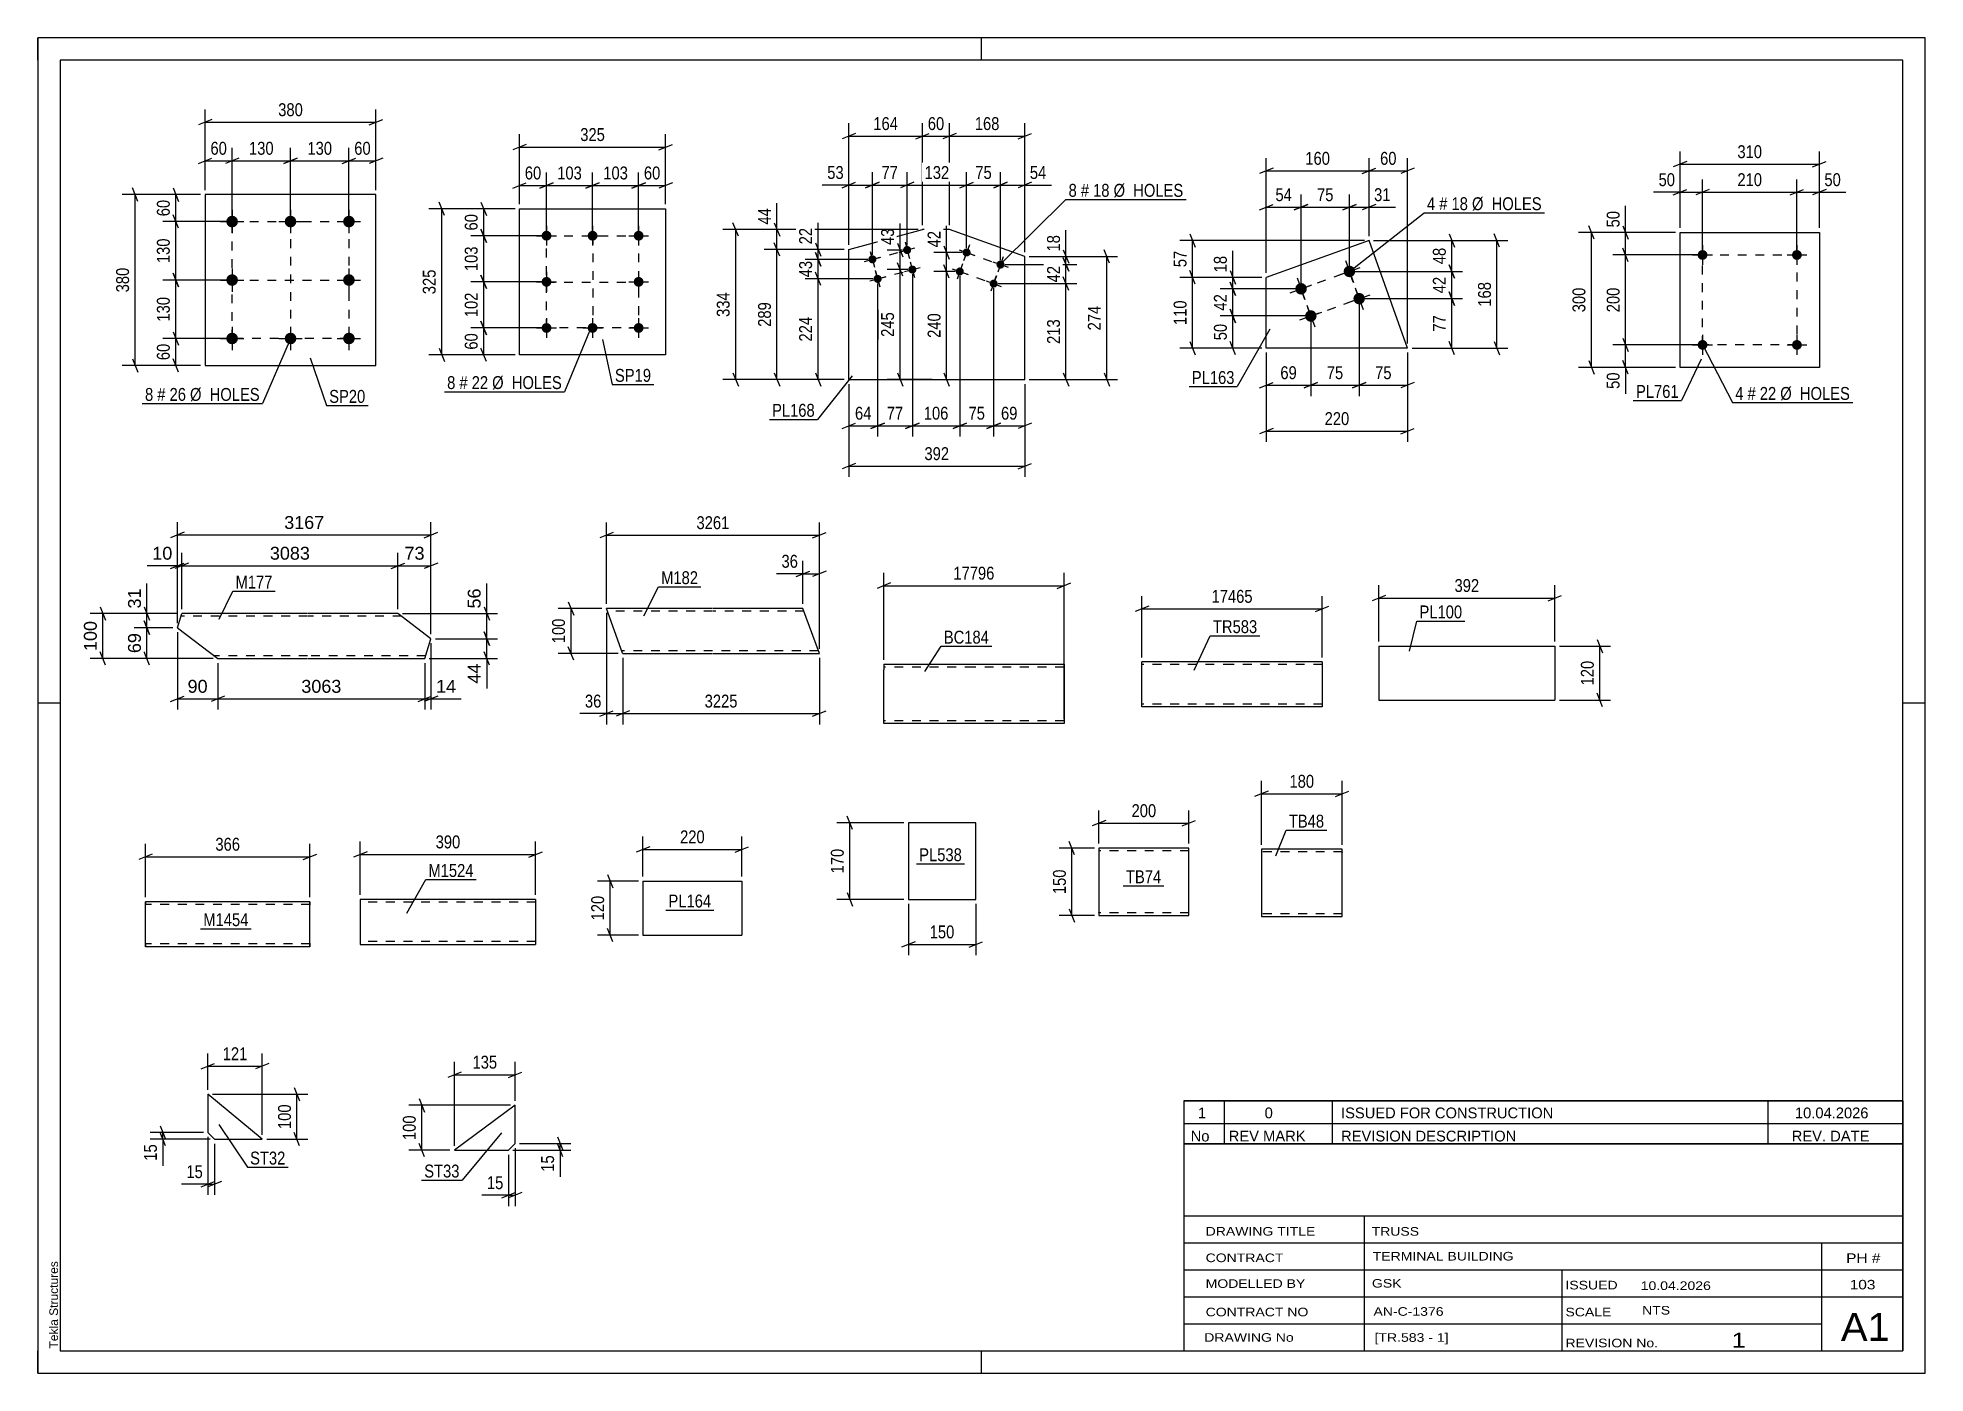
# Model space of a CAD drawing. Header units: millimetres. Extents: x 0 to 420, y 0 to 297.
import ezdxf

# ---------------------------------------------------------------- set-up
doc = ezdxf.new("R2010")
doc.units = ezdxf.units.MM
doc.linetypes.add('DXK_LINE_DOT2', pattern=[3.9198, 1.9599, -1.9599])
doc.styles.add('Arial', font='ARIAL.TTF', dxfattribs={"height": 0.2})
doc.styles.add('Arial Narrow', font='ARIALN.TTF', dxfattribs={"height": 0.2})

# ---------------------------------------------------------------- blocks, each defined once
blk = doc.blocks.new('Unknown-203761527-1135')
at = {"color": 5, "linetype": 'Continuous'}
for p, q in [((420, 297), (0, 297)), ((0, 297), (0, 0)), ((0, 292), (0, 297)), ((210, 292), (210, 297)), ((420, 0), (420, 297)), ((415, 292), (5, 292)), ((5, 292), (5, 5)), ((415, 5), (415, 292)), ((5, 149), (0, 149)), ((420, 149), (415, 149)), ((0, 0), (0, 5)), ((5, 5), (415, 5)), ((210, 0), (210, 5)), ((0, 0), (420, 0))]:
    blk.add_line(p, q, dxfattribs=at)
at = {"color": 174, "linetype": 'Continuous', "style": 'Arial'}
blk.add_text('Tekla Structures', height=1.9102, rotation=90, dxfattribs=at).set_placement((4.5, 5.5))
blk = doc.blocks.new('Part-203761527-3177 - 3161')
at = {"color": 2, "linetype": 'Continuous'}
for p, q in [((298.41, 161.71), (298.41, 149.71)), ((298.41, 161.71), (337.59, 161.71)), ((337.59, 161.71), (337.59, 149.71)), ((298.41, 149.71), (337.59, 149.71))]:
    blk.add_line(p, q, dxfattribs=at)
blk = doc.blocks.new('Bolt-203761527-2951 - 2917')
at = {"linetype": 'Continuous'}
for points in [[(43.25, 257.42, -1), (43.25, 254.82, -1)], [(56.25, 257.42, -1), (56.25, 254.82, -1)], [(69.25, 257.42, -1), (69.25, 254.82, -1)], [(43.25, 244.42, -1), (43.25, 241.82, -1)], [(69.25, 244.42, -1), (69.25, 241.82, -1)], [(43.25, 231.42, -1), (43.25, 228.82, -1)], [(56.25, 231.42, -1), (56.25, 228.82, -1)], [(69.25, 231.42, -1), (69.25, 228.82, -1)]]:
    blk.add_hatch(color=1, dxfattribs=at).paths.add_polyline_path(points)
at = {"color": 1, "linetype": 'Continuous'}
for p, q in [((43.25, 258.72), (43.25, 253.52)), ((56.25, 258.72), (56.25, 253.52)), ((69.25, 258.72), (69.25, 253.52)), ((40.65, 256.12), (45.85, 256.12)), ((53.65, 256.12), (58.85, 256.12)), ((66.65, 256.12), (71.85, 256.12)), ((43.25, 245.72), (43.25, 240.52)), ((69.25, 245.72), (69.25, 240.52)), ((40.65, 243.12), (45.85, 243.12)), ((66.65, 243.12), (71.85, 243.12)), ((43.25, 232.72), (43.25, 227.52)), ((56.25, 232.72), (56.25, 227.52)), ((69.25, 232.72), (69.25, 227.52)), ((40.65, 230.12), (45.85, 230.12)), ((53.65, 230.12), (58.85, 230.12)), ((66.65, 230.12), (71.85, 230.12))]:
    blk.add_line(p, q, dxfattribs=at)
blk = doc.blocks.new('Part-203761527-2956 - 2917')
at = {"color": 2, "linetype": 'Continuous'}
for p, q in [((37.25, 262.12), (37.25, 224.12)), ((75.25, 262.12), (37.25, 262.12)), ((75.25, 224.12), (75.25, 262.12)), ((37.25, 224.12), (75.25, 224.12))]:
    blk.add_line(p, q, dxfattribs=at)
blk = doc.blocks.new('Part-203761527-1375 - 1346')
at = {"color": 2, "linetype": 'Continuous'}
for p, q in [((188.26, 157.66), (188.26, 156.46)), ((188.26, 157.66), (208.26, 157.66)), ((188.26, 145.66), (188.26, 156.46)), ((208.36, 157.66), (228.36, 157.66)), ((228.36, 157.66), (228.36, 157.57)), ((228.36, 157.57), (228.36, 144.46)), ((188.26, 144.55), (188.26, 145.66)), ((188.26, 144.46), (188.26, 144.55)), ((208.26, 144.46), (188.26, 144.46)), ((228.36, 144.46), (208.36, 144.46))]:
    blk.add_line(p, q, dxfattribs=at)
at = {"color": 7, "linetype": 'DXK_LINE_DOT2'}
for p, q in [((188.26, 157.66), (188.26, 157.57)), ((188.26, 157.57), (188.26, 157.31)), ((208.26, 157.06), (188.26, 157.06)), ((228.36, 157.06), (208.36, 157.06)), ((228.36, 157.31), (228.36, 157.66)), ((188.26, 144.81), (188.26, 145.66)), ((208.26, 145.06), (188.26, 145.06)), ((228.36, 145.06), (208.36, 145.06))]:
    blk.add_line(p, q, dxfattribs=at)
blk = doc.blocks.new('Part-203761527-1890 - 1874')
at = {"color": 2, "linetype": 'Continuous'}
for p, q in [((31.06, 165.8), (32.04, 168.95)), ((60.06, 168.95), (32.04, 168.95)), ((80.16, 168.95), (60.16, 168.95)), ((87.5, 163.35), (80.16, 168.95)), ((31.06, 165.8), (40.06, 158.95)), ((86.13, 158.95), (87.5, 163.35)), ((40.06, 158.95), (60.06, 158.95)), ((60.16, 158.95), (86.13, 158.95))]:
    blk.add_line(p, q, dxfattribs=at)
at = {"color": 7, "linetype": 'DXK_LINE_DOT2'}
for p, q in [((60.06, 168.35), (31.86, 168.35)), ((80.95, 168.35), (60.16, 168.35)), ((60.06, 159.55), (39.27, 159.55)), ((86.32, 159.55), (60.16, 159.55))]:
    blk.add_line(p, q, dxfattribs=at)
blk = doc.blocks.new('Bolt-203761527-3238 - 3204')
at = {"linetype": 'Continuous'}
for points in [[(113.21, 254.07, -1), (113.21, 251.87, -1)], [(123.46, 254.07, -1), (123.46, 251.87, -1)], [(133.71, 254.07, -1), (133.71, 251.87, -1)], [(113.21, 243.82, -1), (113.21, 241.62, -1)], [(133.71, 243.82, -1), (133.71, 241.62, -1)], [(113.21, 233.57, -1), (113.21, 231.37, -1)], [(123.46, 233.57, -1), (123.46, 231.37, -1)], [(133.71, 233.57, -1), (133.71, 231.37, -1)]]:
    blk.add_hatch(color=1, dxfattribs=at).paths.add_polyline_path(points)
at = {"color": 1, "linetype": 'Continuous'}
for p, q in [((111.01, 252.97), (115.41, 252.97)), ((113.21, 255.17), (113.21, 250.77)), ((121.26, 252.97), (125.66, 252.97)), ((123.46, 255.17), (123.46, 250.77)), ((131.51, 252.97), (135.91, 252.97)), ((133.71, 255.17), (133.71, 250.77)), ((113.21, 244.92), (113.21, 240.52)), ((133.71, 244.92), (133.71, 240.52)), ((111.01, 242.72), (115.41, 242.72)), ((131.51, 242.72), (135.91, 242.72)), ((111.01, 232.47), (115.41, 232.47)), ((113.21, 234.67), (113.21, 230.27)), ((121.26, 232.47), (125.66, 232.47)), ((123.46, 234.67), (123.46, 230.27)), ((131.51, 232.47), (135.91, 232.47)), ((133.71, 234.67), (133.71, 230.27))]:
    blk.add_line(p, q, dxfattribs=at)
blk = doc.blocks.new('Part-203761527-3253 - 3204')
at = {"color": 2, "linetype": 'Continuous'}
for p, q in [((107.21, 226.47), (107.21, 258.97)), ((107.21, 258.97), (139.71, 258.97)), ((139.71, 258.97), (139.71, 226.47)), ((139.71, 226.47), (107.21, 226.47))]:
    blk.add_line(p, q, dxfattribs=at)
blk = doc.blocks.new('Part-203761527-3062 - 3057')
at = {"color": 2, "linetype": 'Continuous'}
for p, q in [((256.14, 116.78), (236.14, 116.78)), ((236.14, 116.78), (236.14, 101.87)), ((256.14, 101.78), (256.14, 116.78)), ((236.14, 101.87), (236.14, 101.78)), ((236.14, 101.78), (256.14, 101.78))]:
    blk.add_line(p, q, dxfattribs=at)
at = {"color": 7, "linetype": 'DXK_LINE_DOT2'}
for p, q in [((256.14, 116.18), (236.14, 116.18)), ((236.14, 102.38), (236.14, 102.43)), ((256.14, 102.38), (236.14, 102.38)), ((256.14, 102.38), (256.14, 102.43))]:
    blk.add_line(p, q, dxfattribs=at)
blk = doc.blocks.new('Part-203761527-3826 - 3810')
at = {"color": 2, "linetype": 'Continuous'}
for p, q in [((130.15, 160.17), (126.54, 170.08)), ((150.18, 170.08), (126.54, 170.08)), ((170.28, 170.08), (150.28, 170.08)), ((173.92, 160.08), (170.28, 170.08)), ((130.18, 160.08), (130.15, 160.17)), ((130.18, 160.08), (150.18, 160.08)), ((150.28, 160.08), (173.92, 160.08))]:
    blk.add_line(p, q, dxfattribs=at)
at = {"color": 7, "linetype": 'DXK_LINE_DOT2'}
for p, q in [((150.18, 169.48), (126.76, 169.48)), ((170.5, 169.48), (150.28, 169.48)), ((150.18, 160.68), (129.97, 160.68)), ((173.71, 160.68), (150.28, 160.68))]:
    blk.add_line(p, q, dxfattribs=at)
blk = doc.blocks.new('Part-203761527-3134 - 3120')
at = {"color": 2, "linetype": 'Continuous'}
for p, q in [((134.67, 109.44), (134.67, 97.44)), ((134.67, 109.44), (156.67, 109.44)), ((156.67, 109.44), (156.67, 97.44)), ((134.67, 97.44), (156.67, 97.44))]:
    blk.add_line(p, q, dxfattribs=at)
blk = doc.blocks.new('Part-203761527-3400 - 3393')
at = {"color": 2, "linetype": 'Continuous'}
for p, q in [((290.27, 116.54), (272.27, 116.54)), ((272.27, 116.54), (272.27, 101.64)), ((290.27, 102.74), (290.27, 116.54)), ((272.27, 101.64), (272.27, 101.54)), ((272.27, 101.54), (290.27, 101.54)), ((290.27, 101.54), (290.27, 102.74))]:
    blk.add_line(p, q, dxfattribs=at)
at = {"color": 7, "linetype": 'DXK_LINE_DOT2'}
for p, q in [((290.27, 115.94), (272.27, 115.94)), ((290.27, 115.94), (290.27, 115.9)), ((290.27, 115.9), (290.27, 115.94)), ((290.27, 115.8), (290.27, 115.9)), ((290.27, 115.9), (290.27, 115.8)), ((272.27, 102.14), (272.27, 102.19)), ((290.27, 102.14), (272.27, 102.14)), ((290.27, 102.19), (290.27, 102.51)), ((290.27, 102.14), (290.27, 102.19))]:
    blk.add_line(p, q, dxfattribs=at)
blk = doc.blocks.new('Part-203761527-3376 - 3354')
at = {"color": 2, "linetype": 'Continuous'}
for p, q in [((265.71, 158.21), (245.71, 158.21)), ((245.71, 148.3), (245.71, 158.21)), ((285.81, 158.21), (265.81, 158.21)), ((285.81, 158.21), (285.81, 148.21)), ((245.71, 148.21), (245.71, 148.3)), ((265.71, 148.21), (245.71, 148.21)), ((285.81, 148.21), (265.81, 148.21))]:
    blk.add_line(p, q, dxfattribs=at)
at = {"color": 7, "linetype": 'DXK_LINE_DOT2'}
for p, q in [((265.71, 157.61), (245.71, 157.61)), ((285.81, 157.61), (265.81, 157.61)), ((285.81, 158.12), (285.81, 158.21)), ((245.71, 148.81), (245.71, 148.85)), ((265.71, 148.81), (245.71, 148.81)), ((285.81, 148.81), (265.81, 148.81)), ((285.81, 148.81), (285.81, 148.85))]:
    blk.add_line(p, q, dxfattribs=at)
blk = doc.blocks.new('Part-203761527-3093 - 3089')
at = {"color": 2, "linetype": 'Continuous'}
for p, q in [((193.72, 122.39), (193.72, 105.39)), ((208.72, 122.39), (193.72, 122.39)), ((208.72, 105.39), (208.72, 122.39)), ((193.72, 105.39), (208.72, 105.39))]:
    blk.add_line(p, q, dxfattribs=at)
blk = doc.blocks.new('Part-203761527-2867 - 2851')
at = {"color": 2, "linetype": 'Continuous'}
for p, q in [((37.86, 62.05), (37.86, 53.55)), ((49.95, 52.05), (37.86, 62.05)), ((37.86, 53.55), (39.36, 52.05)), ((39.36, 52.05), (49.95, 52.05))]:
    blk.add_line(p, q, dxfattribs=at)
blk = doc.blocks.new('Part-203761527-2796 - 2780')
at = {"color": 2, "linetype": 'Continuous'}
for p, q in [((106.23, 59.59), (92.73, 49.59)), ((106.23, 51.09), (106.23, 59.59)), ((104.73, 49.59), (106.23, 51.09)), ((92.73, 49.59), (104.73, 49.59))]:
    blk.add_line(p, q, dxfattribs=at)
blk = doc.blocks.new('Part-203761527-2413 - 2387')
at = {"color": 2, "linetype": 'Continuous'}
for p, q in [((180.47, 249.93), (196.88, 254.35)), ((202.87, 254.35), (196.88, 254.35)), ((219.64, 248.34), (202.87, 254.35)), ((180.47, 220.99), (180.47, 249.93)), ((219.64, 220.99), (219.64, 248.34)), ((180.47, 220.99), (219.64, 220.99))]:
    blk.add_line(p, q, dxfattribs=at)
blk = doc.blocks.new('Bolt-203761527-2393 - 2387')
at = {"linetype": 'Continuous'}
for points in [[(207.54, 248.95, -1), (205.84, 249.56, -1)], [(206.02, 244.72, -1), (204.33, 245.33, -1)], [(215.07, 246.26, -1), (213.37, 246.86, -1)], [(213.55, 242.02, -1), (211.86, 242.63, -1)]]:
    blk.add_hatch(color=1, dxfattribs=at).paths.add_polyline_path(points)
at = {"color": 1, "linetype": 'Continuous'}
for p, q in [((205, 249.87), (208.39, 248.65)), ((207.3, 250.95), (206.08, 247.56)), ((214.83, 248.25), (213.62, 244.87)), ((203.48, 245.63), (206.87, 244.41)), ((205.78, 246.72), (204.57, 243.33)), ((213.31, 244.02), (212.1, 240.63)), ((212.53, 247.17), (215.92, 245.95)), ((211.01, 242.93), (214.4, 241.72))]:
    blk.add_line(p, q, dxfattribs=at)
blk = doc.blocks.new('Bolt-203761527-2398 - 2387')
at = {"linetype": 'Continuous'}
for points in [[(186.59, 247.96, -1), (184.85, 247.49, -1)], [(194.32, 250.03, -1), (192.58, 249.56, -1)], [(187.76, 243.61, -1), (186.02, 243.14, -1)], [(195.48, 245.69, -1), (193.74, 245.22, -1)]]:
    blk.add_hatch(color=1, dxfattribs=at).paths.add_polyline_path(points)
at = {"color": 1, "linetype": 'Continuous'}
for p, q in [((183.98, 247.25), (187.46, 248.19)), ((185.25, 249.46), (186.19, 245.98)), ((191.71, 249.33), (195.18, 250.27)), ((192.98, 251.54), (193.91, 248.06)), ((185.15, 242.91), (188.63, 243.84)), ((186.42, 245.11), (187.36, 241.64)), ((192.88, 244.99), (196.35, 245.92)), ((194.15, 247.19), (195.08, 243.71))]:
    blk.add_line(p, q, dxfattribs=at)
blk = doc.blocks.new('Part-203761527-2208 - 2130')
at = {"color": 2, "linetype": 'Continuous'}
for p, q in [((296.23, 251.91), (273.37, 243.72)), ((304.81, 227.98), (296.23, 251.91)), ((273.37, 227.98), (273.37, 243.72)), ((304.81, 227.98), (273.37, 227.98))]:
    blk.add_line(p, q, dxfattribs=at)
blk = doc.blocks.new('Bolt-203761527-2193 - 2130')
at = {"linetype": 'Continuous'}
for points in [[(293.08, 245.47, -1), (290.66, 244.6, -1)], [(282.32, 241.61, -1), (279.9, 240.74, -1)], [(295.25, 239.42, -1), (292.83, 238.55, -1)], [(284.49, 235.56, -1), (282.07, 234.69, -1)]]:
    blk.add_hatch(color=1, dxfattribs=at).paths.add_polyline_path(points)
at = {"color": 1, "linetype": 'Continuous'}
for p, q in [((289.45, 244.17), (294.29, 245.9)), ((291, 247.45), (292.74, 242.61)), ((278.69, 240.31), (283.53, 242.05)), ((280.24, 243.6), (281.98, 238.76)), ((291.62, 238.11), (296.46, 239.85)), ((293.17, 241.4), (294.9, 236.56)), ((280.86, 234.26), (285.7, 235.99)), ((282.41, 237.55), (284.14, 232.71))]:
    blk.add_line(p, q, dxfattribs=at)
blk = doc.blocks.new('Part-203761527-7969 - 7963')
at = {"color": 2, "linetype": 'Continuous'}
for p, q in [((365.44, 223.7), (365.44, 253.7)), ((365.44, 253.7), (396.44, 253.7)), ((396.44, 253.7), (396.44, 223.7)), ((396.44, 223.7), (365.44, 223.7))]:
    blk.add_line(p, q, dxfattribs=at)
blk = doc.blocks.new('Bolt-203761527-8002 - 7963')
at = {"linetype": 'Continuous'}
for points in [[(371.54, 228.7, -1), (369.34, 228.7, -1)], [(392.54, 228.7, -1), (390.34, 228.7, -1)]]:
    blk.add_hatch(color=1, dxfattribs=at).paths.add_polyline_path(points)
at = {"color": 1, "linetype": 'Continuous'}
for p, q in [((368.24, 228.7), (372.64, 228.7)), ((370.44, 230.9), (370.44, 226.5)), ((389.24, 228.7), (393.64, 228.7)), ((391.44, 230.9), (391.44, 226.5))]:
    blk.add_line(p, q, dxfattribs=at)
blk = doc.blocks.new('Bolt-203761527-8007 - 7963')
at = {"linetype": 'Continuous'}
for points in [[(371.54, 248.7, -1), (369.34, 248.7, -1)], [(392.54, 248.7, -1), (390.34, 248.7, -1)]]:
    blk.add_hatch(color=1, dxfattribs=at).paths.add_polyline_path(points)
at = {"color": 1, "linetype": 'Continuous'}
for p, q in [((368.24, 248.7), (372.64, 248.7)), ((370.44, 250.9), (370.44, 246.5)), ((389.24, 248.7), (393.64, 248.7)), ((391.44, 250.9), (391.44, 246.5))]:
    blk.add_line(p, q, dxfattribs=at)
blk = doc.blocks.new('Part-203761527-8668 - 8664')
at = {"color": 2, "linetype": 'Continuous'}
for p, q in [((23.97, 104.86), (23.96, 104.86)), ((60.58, 104.86), (23.96, 104.86)), ((23.96, 104.77), (23.96, 104.86)), ((23.96, 104.51), (23.96, 104.77)), ((23.96, 104.12), (23.96, 104.51)), ((23.96, 95.6), (23.96, 104.12)), ((60.58, 104.86), (60.58, 104.77)), ((60.58, 104.77), (60.58, 104.51)), ((60.58, 104.51), (60.58, 104.12)), ((60.58, 95.6), (60.58, 104.12)), ((23.96, 95.21), (23.96, 95.6)), ((23.96, 94.95), (23.96, 95.21)), ((23.96, 94.86), (23.96, 94.95)), ((23.96, 94.86), (23.97, 94.86)), ((60.58, 94.86), (23.96, 94.86)), ((60.58, 95.6), (60.58, 95.21)), ((60.58, 95.21), (60.58, 94.95)), ((60.58, 94.95), (60.58, 94.86))]:
    blk.add_line(p, q, dxfattribs=at)
at = {"color": 7, "linetype": 'DXK_LINE_DOT2'}
for p, q in [((23.96, 104.26), (23.97, 104.26)), ((60.58, 104.26), (23.96, 104.26)), ((23.96, 104.21), (23.96, 104.26)), ((23.96, 104.12), (23.96, 104.21)), ((23.96, 104.08), (23.96, 104.12)), ((23.96, 103.89), (23.96, 104.08)), ((23.96, 95.64), (23.96, 103.89)), ((23.97, 104.86), (23.97, 104.77)), ((23.97, 104.77), (23.97, 104.51)), ((23.97, 104.51), (23.97, 104.26)), ((23.97, 95.51), (23.97, 104.26)), ((23.97, 104.21), (23.97, 104.26)), ((23.97, 95.83), (23.97, 104.21)), ((60.58, 104.86), (60.58, 104.86)), ((60.58, 104.77), (60.58, 104.86)), ((60.58, 104.51), (60.58, 104.77)), ((60.58, 104.26), (60.58, 104.51)), ((60.58, 95.51), (60.58, 104.26)), ((60.58, 104.21), (60.58, 104.26)), ((60.58, 104.21), (60.58, 104.26)), ((60.58, 95.83), (60.58, 104.21)), ((60.58, 104.12), (60.58, 104.21)), ((60.58, 104.08), (60.58, 104.12)), ((60.58, 103.89), (60.58, 104.08)), ((60.58, 95.64), (60.58, 103.89)), ((23.96, 95.64), (23.96, 95.51)), ((23.96, 95.51), (23.96, 95.46)), ((23.97, 95.46), (23.96, 95.46)), ((60.58, 95.46), (23.96, 95.46)), ((23.97, 95.64), (23.97, 95.83)), ((23.97, 95.51), (23.97, 95.64)), ((23.97, 95.46), (23.97, 95.51)), ((23.97, 95.51), (23.97, 95.21)), ((23.97, 95.21), (23.97, 94.95)), ((23.97, 94.95), (23.97, 94.86)), ((60.58, 95.64), (60.58, 95.83)), ((60.58, 95.51), (60.58, 95.64)), ((60.58, 95.64), (60.58, 95.51)), ((60.58, 95.46), (60.58, 95.51)), ((60.58, 95.51), (60.58, 95.46)), ((60.58, 95.21), (60.58, 95.51)), ((60.58, 94.95), (60.58, 95.21)), ((60.58, 94.86), (60.58, 94.95)), ((60.58, 94.86), (60.58, 94.86))]:
    blk.add_line(p, q, dxfattribs=at)
blk = doc.blocks.new('Part-203761527-13428 - 13427')
at = {"color": 2, "linetype": 'Continuous'}
for p, q in [((110.79, 105.38), (71.78, 105.38)), ((71.78, 105.38), (71.78, 95.47)), ((110.79, 105.38), (110.79, 95.38)), ((71.78, 95.47), (71.78, 95.38)), ((71.78, 95.38), (110.79, 95.38))]:
    blk.add_line(p, q, dxfattribs=at)
at = {"color": 7, "linetype": 'DXK_LINE_DOT2'}
for p, q in [((110.79, 104.78), (71.78, 104.78)), ((71.78, 95.98), (71.78, 96.03)), ((110.79, 95.98), (71.78, 95.98)), ((110.79, 95.98), (110.79, 96.03))]:
    blk.add_line(p, q, dxfattribs=at)
blk = doc.blocks.new('Rectangle-203761527-3043 - 2917')
at = {"color": 1, "linetype": 'DXK_LINE_DOT2'}
blk.add_lwpolyline([(43.25, 256.12), (69.25, 256.12), (69.25, 230.12), (43.25, 230.12), (43.25, 256.12)], close=True, dxfattribs=at)
blk = doc.blocks.new('Rectangle-203761527-3340 - 3204')
at = {"color": 1, "linetype": 'DXK_LINE_DOT2'}
blk.add_lwpolyline([(113.21, 252.97), (133.71, 252.97), (133.71, 232.47), (113.21, 232.47), (113.21, 252.97)], close=True, dxfattribs=at)
blk = doc.blocks.new('Line-203761527-2734 - 2387')
at = {"color": 1, "linetype": 'DXK_LINE_DOT2'}
blk.add_line((193.45, 249.8), (194.61, 245.45), dxfattribs=at)
blk = doc.blocks.new('Rectangle-203761527-8116 - 7963')
at = {"color": 1, "linetype": 'DXK_LINE_DOT2'}
blk.add_lwpolyline([(370.44, 248.7), (391.44, 248.7), (391.44, 228.7), (370.44, 228.7), (370.44, 248.7)], close=True, dxfattribs=at)
blk = doc.blocks.new('Line-203761527-3029 - 2917')
at = {"color": 1, "linetype": 'DXK_LINE_DOT2'}
blk.add_line((56.25, 256.12), (56.25, 230.12), dxfattribs=at)
blk = doc.blocks.new('Line-203761527-3326 - 3204')
at = {"color": 1, "linetype": 'DXK_LINE_DOT2'}
blk.add_line((123.51, 252.97), (123.51, 232.47), dxfattribs=at)
blk = doc.blocks.new('Line-203761527-2727 - 2387')
at = {"color": 1, "linetype": 'DXK_LINE_DOT2'}
blk.add_line((185.72, 247.72), (193.45, 249.8), dxfattribs=at)
blk = doc.blocks.new('Line-203761527-2369 - 2130')
at = {"color": 1, "linetype": 'DXK_LINE_DOT2'}
blk.add_line((294.04, 238.98), (291.87, 245.03), dxfattribs=at)
blk = doc.blocks.new('Line-203761527-2376 - 2130')
at = {"color": 1, "linetype": 'DXK_LINE_DOT2'}
blk.add_line((281.11, 241.18), (291.87, 245.03), dxfattribs=at)
blk = doc.blocks.new('Line-203761527-3036 - 2917')
at = {"color": 1, "linetype": 'DXK_LINE_DOT2'}
blk.add_line((43.25, 243.12), (69.25, 243.12), dxfattribs=at)
blk = doc.blocks.new('Line-203761527-3333 - 3204')
at = {"color": 1, "linetype": 'DXK_LINE_DOT2'}
blk.add_line((113.21, 242.67), (133.71, 242.67), dxfattribs=at)
blk = doc.blocks.new('Line-203761527-2720 - 2387')
at = {"color": 1, "linetype": 'DXK_LINE_DOT2'}
blk.add_line((186.89, 243.38), (194.61, 245.45), dxfattribs=at)
blk = doc.blocks.new('Line-203761527-2362 - 2130')
at = {"color": 1, "linetype": 'DXK_LINE_DOT2'}
blk.add_line((283.28, 235.13), (294.04, 238.98), dxfattribs=at)
blk = doc.blocks.new('Line-203761527-2713 - 2387')
at = {"color": 1, "linetype": 'DXK_LINE_DOT2'}
blk.add_line((186.89, 243.38), (185.72, 247.72), dxfattribs=at)
blk = doc.blocks.new('Line-203761527-2354 - 2130')
at = {"color": 1, "linetype": 'DXK_LINE_DOT2'}
blk.add_line((283.28, 235.13), (281.11, 241.18), dxfattribs=at)
blk = doc.blocks.new('Line-203761527-2706 - 2387')
at = {"color": 1, "linetype": 'DXK_LINE_DOT2'}
blk.add_line((206.69, 249.26), (205.17, 245.02), dxfattribs=at)
blk = doc.blocks.new('Line-203761527-2699 - 2387')
at = {"color": 1, "linetype": 'DXK_LINE_DOT2'}
blk.add_line((205.17, 245.02), (212.7, 242.32), dxfattribs=at)
blk = doc.blocks.new('Line-203761527-2692 - 2387')
at = {"color": 1, "linetype": 'DXK_LINE_DOT2'}
blk.add_line((212.7, 242.32), (214.22, 246.56), dxfattribs=at)
blk = doc.blocks.new('Line-203761527-2685 - 2387')
at = {"color": 1, "linetype": 'DXK_LINE_DOT2'}
blk.add_line((206.69, 249.26), (214.22, 246.56), dxfattribs=at)
blk = doc.blocks.new('StraightDimension-203761527-3190 - 3161')
at = {"color": 7, "linetype": 'Continuous'}
for p, q in [((299.91, 173), (296.91, 171.8)), ((298.41, 162.71), (298.41, 175.25)), ((298.41, 172.4), (337.59, 172.4)), ((336.09, 171.8), (339.09, 173)), ((337.59, 162.71), (337.59, 175.25))]:
    blk.add_line(p, q, dxfattribs=at)
at = {"color": 0}
blk.add_wipeout([(321.34, 173.15), (321.34, 177.35), (314.66, 177.35), (314.66, 173.15)], dxfattribs=at)
at = {"color": 3, "style": 'Arial Narrow'}
blk.add_text('392', height=2.863, dxfattribs=at).set_placement((315.26, 173.75))
blk = doc.blocks.new('StraightDimension-203761527-3179 - 3161')
at = {"color": 7, "linetype": 'Continuous'}
for p, q in [((338.59, 161.71), (349.99, 161.71)), ((346.99, 163.21), (348.19, 160.21)), ((347.59, 149.71), (347.59, 161.71)), ((348.19, 148.21), (346.99, 151.21)), ((338.59, 149.71), (349.99, 149.71))]:
    blk.add_line(p, q, dxfattribs=at)
at = {"color": 0}
blk.add_wipeout([(346.84, 159.05), (342.64, 159.05), (342.64, 152.36), (346.84, 152.36)], dxfattribs=at)
at = {"color": 3, "style": 'Arial Narrow'}
blk.add_text('120', height=2.863, rotation=90.0002, dxfattribs=at).set_placement((346.24, 152.96))
blk = doc.blocks.new('StraightDimension-203761527-2958 - 2917')
at = {"color": 7, "linetype": 'Continuous'}
for p, q in [((38.75, 278.82), (35.75, 277.62)), ((37.25, 263.12), (37.25, 281.07)), ((37.25, 278.22), (75.25, 278.22)), ((73.75, 277.62), (76.75, 278.82)), ((75.25, 263.12), (75.25, 281.07))]:
    blk.add_line(p, q, dxfattribs=at)
at = {"color": 0}
blk.add_wipeout([(59.6, 278.97), (59.6, 283.17), (52.91, 283.17), (52.91, 278.97)], dxfattribs=at)
at = {"color": 3, "style": 'Arial Narrow'}
blk.add_text('380', height=2.863, dxfattribs=at).set_placement((53.51, 279.57))
blk = doc.blocks.new('StraightDimension-203761527-2969 - 2917')
at = {"color": 7, "linetype": 'Continuous'}
for p, q in [((57.75, 270.24), (54.75, 269.04)), ((56.25, 257.12), (56.25, 272.49)), ((56.25, 269.64), (69.25, 269.64)), ((67.75, 269.04), (70.75, 270.24)), ((69.25, 257.12), (69.25, 272.49))]:
    blk.add_line(p, q, dxfattribs=at)
at = {"color": 0}
blk.add_wipeout([(66.1, 270.39), (66.1, 274.59), (59.41, 274.59), (59.41, 270.39)], dxfattribs=at)
at = {"color": 3, "style": 'Arial Narrow'}
blk.add_text('130', height=2.863, dxfattribs=at).set_placement((60.01, 270.99))
blk = doc.blocks.new('StraightDimension-203761527-2971 - 2917')
at = {"color": 7, "linetype": 'Continuous'}
for p, q in [((44.75, 270.24), (41.75, 269.04)), ((43.25, 257.12), (43.25, 272.49)), ((43.25, 269.64), (56.25, 269.64)), ((54.75, 269.04), (57.75, 270.24)), ((56.25, 257.12), (56.25, 272.49))]:
    blk.add_line(p, q, dxfattribs=at)
at = {"color": 0}
blk.add_wipeout([(53.1, 270.39), (53.1, 274.59), (46.41, 274.59), (46.41, 270.39)], dxfattribs=at)
at = {"color": 3, "style": 'Arial Narrow'}
blk.add_text('130', height=2.863, dxfattribs=at).set_placement((47.01, 270.99))
blk = doc.blocks.new('StraightDimension-203761527-2973 - 2917')
at = {"color": 7, "linetype": 'Continuous'}
for p, q in [((35.75, 269.04), (38.75, 270.24)), ((37.25, 263.12), (37.25, 272.49)), ((37.25, 269.64), (43.25, 269.64)), ((44.75, 270.24), (41.75, 269.04)), ((43.25, 257.12), (43.25, 272.49))]:
    blk.add_line(p, q, dxfattribs=at)
at = {"color": 0}
blk.add_wipeout([(42.68, 270.39), (42.68, 274.59), (37.83, 274.59), (37.83, 270.39)], dxfattribs=at)
at = {"color": 3, "style": 'Arial Narrow'}
blk.add_text('60', height=2.863, dxfattribs=at).set_placement((38.43, 270.99))
blk = doc.blocks.new('StraightDimension-203761527-2983 - 2917')
at = {"color": 7, "linetype": 'Continuous'}
for p, q in [((67.75, 269.04), (70.75, 270.24)), ((69.25, 257.12), (69.25, 272.49)), ((69.25, 269.64), (75.25, 269.64)), ((76.75, 270.24), (73.75, 269.04)), ((75.25, 263.12), (75.25, 272.49))]:
    blk.add_line(p, q, dxfattribs=at)
at = {"color": 0}
blk.add_wipeout([(74.68, 270.39), (74.68, 274.59), (69.83, 274.59), (69.83, 270.39)], dxfattribs=at)
at = {"color": 3, "style": 'Arial Narrow'}
blk.add_text('60', height=2.863, dxfattribs=at).set_placement((70.43, 270.99))
blk = doc.blocks.new('StraightDimension-203761527-2994 - 2917')
at = {"color": 7, "linetype": 'Continuous'}
for p, q in [((36.25, 262.12), (18.81, 262.12)), ((22.26, 260.62), (21.06, 263.62)), ((21.66, 224.12), (21.66, 262.12)), ((36.25, 224.12), (18.81, 224.12)), ((21.06, 225.62), (22.26, 222.62))]:
    blk.add_line(p, q, dxfattribs=at)
at = {"color": 0}
blk.add_wipeout([(20.91, 246.47), (16.71, 246.47), (16.71, 239.78), (20.91, 239.78)], dxfattribs=at)
at = {"color": 3, "style": 'Arial Narrow'}
blk.add_text('380', height=2.863, rotation=90.0002, dxfattribs=at).set_placement((20.31, 240.38))
blk = doc.blocks.new('StraightDimension-203761527-3005 - 2917')
at = {"color": 7, "linetype": 'Continuous'}
for p, q in [((31.32, 241.62), (30.12, 244.62)), ((42.25, 243.12), (27.87, 243.12)), ((30.72, 230.12), (30.72, 243.12)), ((30.12, 231.62), (31.32, 228.62)), ((42.25, 230.12), (27.87, 230.12))]:
    blk.add_line(p, q, dxfattribs=at)
at = {"color": 0}
blk.add_wipeout([(29.97, 239.97), (25.77, 239.97), (25.77, 233.28), (29.97, 233.28)], dxfattribs=at)
at = {"color": 3, "style": 'Arial Narrow'}
blk.add_text('130', height=2.863, rotation=90.0002, dxfattribs=at).set_placement((29.37, 233.88))
blk = doc.blocks.new('StraightDimension-203761527-3007 - 2917')
at = {"color": 7, "linetype": 'Continuous'}
for p, q in [((31.32, 254.62), (30.12, 257.62)), ((42.25, 256.12), (27.87, 256.12)), ((30.72, 243.12), (30.72, 256.12)), ((30.12, 244.62), (31.32, 241.62)), ((42.25, 243.12), (27.87, 243.12))]:
    blk.add_line(p, q, dxfattribs=at)
at = {"color": 0}
blk.add_wipeout([(29.97, 252.97), (25.77, 252.97), (25.77, 246.28), (29.97, 246.28)], dxfattribs=at)
at = {"color": 3, "style": 'Arial Narrow'}
blk.add_text('130', height=2.863, rotation=90.0002, dxfattribs=at).set_placement((29.37, 246.88))
blk = doc.blocks.new('StraightDimension-203761527-3009 - 2917')
at = {"color": 7, "linetype": 'Continuous'}
for p, q in [((30.12, 231.62), (31.32, 228.62)), ((42.25, 230.12), (27.87, 230.12)), ((30.72, 224.12), (30.72, 230.12)), ((36.25, 224.12), (27.87, 224.12)), ((31.32, 222.62), (30.12, 225.62))]:
    blk.add_line(p, q, dxfattribs=at)
at = {"color": 0}
blk.add_wipeout([(29.97, 229.55), (25.77, 229.55), (25.77, 224.7), (29.97, 224.7)], dxfattribs=at)
at = {"color": 3, "style": 'Arial Narrow'}
blk.add_text('60', height=2.863, rotation=90.0002, dxfattribs=at).set_placement((29.37, 225.3))
blk = doc.blocks.new('StraightDimension-203761527-3019 - 2917')
at = {"color": 7, "linetype": 'Continuous'}
for p, q in [((36.25, 262.12), (27.87, 262.12)), ((30.12, 263.62), (31.32, 260.62)), ((30.72, 256.12), (30.72, 262.12)), ((31.32, 254.62), (30.12, 257.62)), ((42.25, 256.12), (27.87, 256.12))]:
    blk.add_line(p, q, dxfattribs=at)
at = {"color": 0}
blk.add_wipeout([(29.97, 261.55), (25.77, 261.55), (25.77, 256.7), (29.97, 256.7)], dxfattribs=at)
at = {"color": 3, "style": 'Arial Narrow'}
blk.add_text('60', height=2.863, rotation=90.0002, dxfattribs=at).set_placement((29.37, 257.3))
blk = doc.blocks.new('StraightDimension-203761527-1453 - 1346')
at = {"color": 7, "linetype": 'Continuous'}
for p, q in [((188.26, 158.66), (188.26, 178)), ((228.36, 145.46), (228.36, 178)), ((189.76, 175.75), (186.76, 174.55)), ((188.26, 175.15), (228.36, 175.15)), ((226.86, 174.55), (229.86, 175.75))]:
    blk.add_line(p, q, dxfattribs=at)
at = {"color": 0}
blk.add_wipeout([(213.48, 175.9), (213.48, 180.1), (203.14, 180.1), (203.14, 175.9)], dxfattribs=at)
at = {"color": 3, "style": 'Arial Narrow'}
blk.add_text('17796', height=2.863, dxfattribs=at).set_placement((203.74, 176.5))
blk = doc.blocks.new('StraightDimension-203761527-13632 - 1874')
at = {"color": 7, "linetype": 'Continuous'}
for p, q in [((31.06, 166.8), (31.06, 182.43)), ((32.04, 169.95), (32.04, 182.43)), ((29.56, 178.98), (32.56, 180.18)), ((33.54, 180.18), (30.54, 178.98)), ((31.06, 179.58), (32.04, 179.58))]:
    blk.add_line(p, q, dxfattribs=at)
at = {"color": 0}
blk.add_wipeout([(30.54, 180.33), (30.54, 184.53), (24.89, 184.53), (24.89, 180.33)], dxfattribs=at)
at = {"color": 7, "linetype": 'Continuous'}
blk.add_line((31.06, 179.58), (24.37, 179.58), dxfattribs=at)
blk.add_line((31.06, 179.58), (24.37, 179.58), dxfattribs=at)
at = {"color": 3, "style": 'Arial'}
blk.add_text('10', height=2.865, dxfattribs=at).set_placement((25.49, 180.93))
blk = doc.blocks.new('StraightDimension-203761527-13800 - 1874')
at = {"color": 7, "linetype": 'Continuous'}
for p, q in [((99.3, 164.85), (100.5, 161.85)), ((88.5, 163.35), (102.3, 163.35)), ((100.5, 157.45), (99.3, 160.45)), ((99.9, 158.95), (99.9, 163.35)), ((87.13, 158.95), (102.3, 158.95))]:
    blk.add_line(p, q, dxfattribs=at)
at = {"color": 0}
blk.add_wipeout([(99.15, 158.42), (94.95, 158.42), (94.95, 152.77), (99.15, 152.77)], dxfattribs=at)
at = {"color": 7, "linetype": 'Continuous'}
blk.add_line((99.9, 158.95), (99.9, 152.25), dxfattribs=at)
blk.add_line((99.9, 158.95), (99.9, 152.25), dxfattribs=at)
at = {"color": 3, "style": 'Arial'}
blk.add_text('44', height=2.865, rotation=90.0002, dxfattribs=at).set_placement((98.55, 153.37))
blk = doc.blocks.new('StraightDimension-203761527-13690 - 1874')
at = {"color": 7, "linetype": 'Continuous'}
for p, q in [((87.5, 162.35), (87.5, 147.58)), ((86.13, 157.95), (86.13, 147.58)), ((84.63, 149.38), (87.63, 150.58)), ((89, 150.58), (86, 149.38)), ((86.13, 149.98), (87.5, 149.98))]:
    blk.add_line(p, q, dxfattribs=at)
at = {"color": 0}
blk.add_wipeout([(93.67, 150.73), (93.67, 154.93), (88.03, 154.93), (88.03, 150.73)], dxfattribs=at)
at = {"color": 7, "linetype": 'Continuous'}
blk.add_line((87.5, 149.98), (94.2, 149.98), dxfattribs=at)
blk.add_line((87.5, 149.98), (94.2, 149.98), dxfattribs=at)
at = {"color": 3, "style": 'Arial'}
blk.add_text('14', height=2.865, dxfattribs=at).set_placement((88.63, 151.33))
blk = doc.blocks.new('StraightDimension-203761527-13618 - 1874')
at = {"color": 7, "linetype": 'Continuous'}
for p, q in [((31.06, 166.8), (31.06, 189.27)), ((87.5, 164.35), (87.5, 189.27)), ((32.56, 187.02), (29.56, 185.82)), ((31.06, 186.42), (87.5, 186.42)), ((86, 185.82), (89, 187.02))]:
    blk.add_line(p, q, dxfattribs=at)
at = {"color": 0}
blk.add_wipeout([(64.33, 187.17), (64.33, 191.37), (54.24, 191.37), (54.24, 187.17)], dxfattribs=at)
at = {"color": 3, "style": 'Arial'}
blk.add_text('3167', height=2.865, dxfattribs=at).set_placement((54.84, 187.77))
blk = doc.blocks.new('StraightDimension-203761527-13630 - 1874')
at = {"color": 7, "linetype": 'Continuous'}
for p, q in [((80.16, 169.95), (80.16, 182.43)), ((87.5, 164.35), (87.5, 182.43)), ((78.66, 178.98), (81.66, 180.18)), ((80.16, 179.58), (87.5, 179.58)), ((89, 180.18), (86, 178.98))]:
    blk.add_line(p, q, dxfattribs=at)
at = {"color": 0}
blk.add_wipeout([(86.65, 180.33), (86.65, 184.53), (81.01, 184.53), (81.01, 180.33)], dxfattribs=at)
at = {"color": 3, "style": 'Arial'}
blk.add_text('73', height=2.865, dxfattribs=at).set_placement((81.61, 180.93))
blk = doc.blocks.new('StraightDimension-203761527-13631 - 1874')
at = {"color": 7, "linetype": 'Continuous'}
for p, q in [((32.04, 169.95), (32.04, 182.43)), ((80.16, 169.95), (80.16, 182.43)), ((33.54, 180.18), (30.54, 178.98)), ((32.04, 179.58), (80.16, 179.58)), ((78.66, 178.98), (81.66, 180.18))]:
    blk.add_line(p, q, dxfattribs=at)
at = {"color": 0}
blk.add_wipeout([(61.15, 180.33), (61.15, 184.53), (51.05, 184.53), (51.05, 180.33)], dxfattribs=at)
at = {"color": 3, "style": 'Arial'}
blk.add_text('3083', height=2.865, dxfattribs=at).set_placement((51.65, 180.93))
blk = doc.blocks.new('StraightDimension-203761527-13691 - 1874')
at = {"color": 7, "linetype": 'Continuous'}
for p, q in [((40.06, 157.95), (40.06, 147.58)), ((86.13, 157.95), (86.13, 147.58)), ((41.56, 150.58), (38.56, 149.38)), ((40.06, 149.98), (86.13, 149.98)), ((84.63, 149.38), (87.63, 150.58))]:
    blk.add_line(p, q, dxfattribs=at)
at = {"color": 0}
blk.add_wipeout([(68.14, 150.73), (68.14, 154.93), (58.05, 154.93), (58.05, 150.73)], dxfattribs=at)
at = {"color": 3, "style": 'Arial'}
blk.add_text('3063', height=2.865, dxfattribs=at).set_placement((58.65, 151.33))
blk = doc.blocks.new('StraightDimension-203761527-13692 - 1874')
at = {"color": 7, "linetype": 'Continuous'}
for p, q in [((31.06, 164.8), (31.06, 147.58)), ((40.06, 157.95), (40.06, 147.58)), ((29.56, 149.38), (32.56, 150.58)), ((31.06, 149.98), (40.06, 149.98)), ((41.56, 150.58), (38.56, 149.38))]:
    blk.add_line(p, q, dxfattribs=at)
at = {"color": 0}
blk.add_wipeout([(38.38, 150.73), (38.38, 154.93), (32.74, 154.93), (32.74, 150.73)], dxfattribs=at)
at = {"color": 3, "style": 'Arial'}
blk.add_text('90', height=2.865, dxfattribs=at).set_placement((33.34, 151.33))
blk = doc.blocks.new('StraightDimension-203761527-13750 - 1874')
at = {"color": 7, "linetype": 'Continuous'}
for p, q in [((31.04, 168.95), (21.45, 168.95)), ((23.7, 170.45), (24.9, 167.45)), ((24.3, 165.8), (24.3, 168.95)), ((30.06, 165.8), (21.45, 165.8)), ((24.9, 164.3), (23.7, 167.3))]:
    blk.add_line(p, q, dxfattribs=at)
at = {"color": 0}
blk.add_wipeout([(23.55, 175.12), (19.35, 175.12), (19.35, 169.47), (23.55, 169.47)], dxfattribs=at)
at = {"color": 7, "linetype": 'Continuous'}
blk.add_line((24.3, 168.95), (24.3, 175.64), dxfattribs=at)
blk.add_line((24.3, 168.95), (24.3, 175.64), dxfattribs=at)
at = {"color": 3, "style": 'Arial'}
blk.add_text('31', height=2.865, rotation=90.0002, dxfattribs=at).set_placement((22.95, 170.07))
blk = doc.blocks.new('StraightDimension-203761527-13751 - 1874')
at = {"color": 7, "linetype": 'Continuous'}
for p, q in [((30.06, 165.8), (21.45, 165.8)), ((23.7, 167.3), (24.9, 164.3)), ((24.3, 158.95), (24.3, 165.8)), ((24.9, 157.45), (23.7, 160.45)), ((39.06, 158.95), (21.45, 158.95))]:
    blk.add_line(p, q, dxfattribs=at)
at = {"color": 0}
blk.add_wipeout([(23.55, 165.2), (19.35, 165.2), (19.35, 159.55), (23.55, 159.55)], dxfattribs=at)
at = {"color": 3, "style": 'Arial'}
blk.add_text('69', height=2.865, rotation=90.0002, dxfattribs=at).set_placement((22.95, 160.15))
blk = doc.blocks.new('StraightDimension-203761527-13799 - 1874')
at = {"color": 7, "linetype": 'Continuous'}
for p, q in [((81.16, 168.95), (102.3, 168.95)), ((99.3, 170.45), (100.5, 167.45)), ((99.9, 163.35), (99.9, 168.95)), ((100.5, 161.85), (99.3, 164.85)), ((88.5, 163.35), (102.3, 163.35))]:
    blk.add_line(p, q, dxfattribs=at)
at = {"color": 0}
blk.add_wipeout([(99.15, 175.12), (94.95, 175.12), (94.95, 169.47), (99.15, 169.47)], dxfattribs=at)
at = {"color": 7, "linetype": 'Continuous'}
blk.add_line((99.9, 168.95), (99.9, 175.64), dxfattribs=at)
blk.add_line((99.9, 168.95), (99.9, 175.64), dxfattribs=at)
at = {"color": 3, "style": 'Arial'}
blk.add_text('56', height=2.865, rotation=90.0002, dxfattribs=at).set_placement((98.55, 170.07))
blk = doc.blocks.new('StraightDimension-203761527-13848 - 1874')
at = {"color": 7, "linetype": 'Continuous'}
for p, q in [((31.04, 168.95), (11.63, 168.95)), ((13.88, 170.45), (15.08, 167.45)), ((14.48, 158.95), (14.48, 168.95)), ((15.08, 157.45), (13.88, 160.45)), ((39.06, 158.95), (11.63, 158.95))]:
    blk.add_line(p, q, dxfattribs=at)
at = {"color": 0}
blk.add_wipeout([(13.73, 167.88), (9.53, 167.88), (9.53, 160.01), (13.73, 160.01)], dxfattribs=at)
at = {"color": 3, "style": 'Arial'}
blk.add_text('100', height=2.865, rotation=90.0002, dxfattribs=at).set_placement((13.13, 160.61))
blk = doc.blocks.new('StraightDimension-203761527-3255 - 3204')
at = {"color": 7, "linetype": 'Continuous'}
for p, q in [((90.49, 257.47), (89.29, 260.47)), ((106.21, 258.97), (87.04, 258.97)), ((89.89, 226.47), (89.89, 258.97)), ((89.29, 227.97), (90.49, 224.97)), ((106.21, 226.47), (87.04, 226.47))]:
    blk.add_line(p, q, dxfattribs=at)
at = {"color": 0}
blk.add_wipeout([(89.14, 246.06), (84.94, 246.06), (84.94, 239.37), (89.14, 239.37)], dxfattribs=at)
at = {"color": 3, "style": 'Arial Narrow'}
blk.add_text('325', height=2.863, rotation=90.0002, dxfattribs=at).set_placement((88.54, 239.97))
blk = doc.blocks.new('StraightDimension-203761527-3266 - 3204')
at = {"color": 7, "linetype": 'Continuous'}
for p, q in [((98.63, 260.47), (99.83, 257.47)), ((106.21, 258.97), (96.38, 258.97)), ((99.23, 252.97), (99.23, 258.97)), ((112.21, 252.97), (96.38, 252.97)), ((99.83, 251.47), (98.63, 254.47))]:
    blk.add_line(p, q, dxfattribs=at)
at = {"color": 0}
blk.add_wipeout([(98.48, 258.39), (94.28, 258.39), (94.28, 253.54), (98.48, 253.54)], dxfattribs=at)
at = {"color": 3, "style": 'Arial Narrow'}
blk.add_text('60', height=2.863, rotation=90.0002, dxfattribs=at).set_placement((97.88, 254.14))
blk = doc.blocks.new('StraightDimension-203761527-3276 - 3204')
at = {"color": 7, "linetype": 'Continuous'}
for p, q in [((112.21, 232.47), (96.38, 232.47)), ((98.63, 233.97), (99.83, 230.97)), ((99.23, 226.47), (99.23, 232.47)), ((99.83, 224.97), (98.63, 227.97)), ((106.21, 226.47), (96.38, 226.47))]:
    blk.add_line(p, q, dxfattribs=at)
at = {"color": 0}
blk.add_wipeout([(98.48, 231.89), (94.28, 231.89), (94.28, 227.04), (98.48, 227.04)], dxfattribs=at)
at = {"color": 3, "style": 'Arial Narrow'}
blk.add_text('60', height=2.863, rotation=90.0002, dxfattribs=at).set_placement((97.88, 227.64))
blk = doc.blocks.new('StraightDimension-203761527-3286 - 3204')
at = {"color": 7, "linetype": 'Continuous'}
for p, q in [((112.21, 252.97), (96.38, 252.97)), ((98.63, 254.47), (99.83, 251.47)), ((99.23, 242.72), (99.23, 252.97)), ((99.83, 241.22), (98.63, 244.22)), ((112.21, 242.72), (96.38, 242.72))]:
    blk.add_line(p, q, dxfattribs=at)
at = {"color": 0}
blk.add_wipeout([(98.48, 251.18), (94.28, 251.18), (94.28, 244.5), (98.48, 244.5)], dxfattribs=at)
at = {"color": 3, "style": 'Arial Narrow'}
blk.add_text('103', height=2.863, rotation=90.0002, dxfattribs=at).set_placement((97.88, 245.1))
blk = doc.blocks.new('StraightDimension-203761527-3288 - 3204')
at = {"color": 7, "linetype": 'Continuous'}
for p, q in [((98.63, 244.22), (99.83, 241.22)), ((112.21, 242.72), (96.38, 242.72)), ((99.23, 232.47), (99.23, 242.72)), ((112.21, 232.47), (96.38, 232.47)), ((99.83, 230.97), (98.63, 233.97))]:
    blk.add_line(p, q, dxfattribs=at)
at = {"color": 0}
blk.add_wipeout([(98.48, 240.93), (94.28, 240.93), (94.28, 234.25), (98.48, 234.25)], dxfattribs=at)
at = {"color": 3, "style": 'Arial Narrow'}
blk.add_text('102', height=2.863, rotation=90.0002, dxfattribs=at).set_placement((97.88, 234.85))
blk = doc.blocks.new('StraightDimension-203761527-3291 - 3204')
at = {"color": 7, "linetype": 'Continuous'}
for p, q in [((111.71, 263.55), (114.71, 264.75)), ((113.21, 253.97), (113.21, 267)), ((124.96, 264.75), (121.96, 263.55)), ((123.46, 253.97), (123.46, 267)), ((113.21, 264.15), (123.46, 264.15))]:
    blk.add_line(p, q, dxfattribs=at)
at = {"color": 0}
blk.add_wipeout([(121.68, 264.9), (121.68, 269.1), (114.99, 269.1), (114.99, 264.9)], dxfattribs=at)
at = {"color": 3, "style": 'Arial Narrow'}
blk.add_text('103', height=2.863, dxfattribs=at).set_placement((115.59, 265.5))
blk = doc.blocks.new('StraightDimension-203761527-3293 - 3204')
at = {"color": 7, "linetype": 'Continuous'}
for p, q in [((121.96, 263.55), (124.96, 264.75)), ((123.46, 253.97), (123.46, 267)), ((135.21, 264.75), (132.21, 263.55)), ((133.71, 253.97), (133.71, 267)), ((123.46, 264.15), (133.71, 264.15))]:
    blk.add_line(p, q, dxfattribs=at)
at = {"color": 0}
blk.add_wipeout([(131.93, 264.9), (131.93, 269.1), (125.24, 269.1), (125.24, 264.9)], dxfattribs=at)
at = {"color": 3, "style": 'Arial Narrow'}
blk.add_text('103', height=2.863, dxfattribs=at).set_placement((125.84, 265.5))
blk = doc.blocks.new('StraightDimension-203761527-3295 - 3204')
at = {"color": 7, "linetype": 'Continuous'}
for p, q in [((105.71, 263.55), (108.71, 264.75)), ((107.21, 259.97), (107.21, 267)), ((114.71, 264.75), (111.71, 263.55)), ((113.21, 253.97), (113.21, 267)), ((107.21, 264.15), (113.21, 264.15))]:
    blk.add_line(p, q, dxfattribs=at)
at = {"color": 0}
blk.add_wipeout([(112.64, 264.9), (112.64, 269.1), (107.78, 269.1), (107.78, 264.9)], dxfattribs=at)
at = {"color": 3, "style": 'Arial Narrow'}
blk.add_text('60', height=2.863, dxfattribs=at).set_placement((108.38, 265.5))
blk = doc.blocks.new('StraightDimension-203761527-3305 - 3204')
at = {"color": 7, "linetype": 'Continuous'}
for p, q in [((132.21, 263.55), (135.21, 264.75)), ((133.71, 253.97), (133.71, 267)), ((141.21, 264.75), (138.21, 263.55)), ((139.71, 259.97), (139.71, 267)), ((133.71, 264.15), (139.71, 264.15))]:
    blk.add_line(p, q, dxfattribs=at)
at = {"color": 0}
blk.add_wipeout([(139.14, 264.9), (139.14, 269.1), (134.28, 269.1), (134.28, 264.9)], dxfattribs=at)
at = {"color": 3, "style": 'Arial Narrow'}
blk.add_text('60', height=2.863, dxfattribs=at).set_placement((134.88, 265.5))
blk = doc.blocks.new('StraightDimension-203761527-3316 - 3204')
at = {"color": 7, "linetype": 'Continuous'}
for p, q in [((108.71, 273.29), (105.71, 272.09)), ((107.21, 259.97), (107.21, 275.54)), ((138.21, 272.09), (141.21, 273.29)), ((139.71, 259.97), (139.71, 275.54)), ((107.21, 272.69), (139.71, 272.69))]:
    blk.add_line(p, q, dxfattribs=at)
at = {"color": 0}
blk.add_wipeout([(126.8, 273.44), (126.8, 277.64), (120.12, 277.64), (120.12, 273.44)], dxfattribs=at)
at = {"color": 3, "style": 'Arial Narrow'}
blk.add_text('325', height=2.863, dxfattribs=at).set_placement((120.72, 274.04))
blk = doc.blocks.new('StraightDimension-203761527-3064 - 3057')
at = {"color": 7, "linetype": 'Continuous'}
for p, q in [((230.72, 115.28), (229.52, 118.28)), ((235.14, 116.78), (227.27, 116.78)), ((230.12, 101.78), (230.12, 116.78)), ((235.14, 101.78), (227.27, 101.78)), ((229.52, 103.28), (230.72, 100.28))]:
    blk.add_line(p, q, dxfattribs=at)
at = {"color": 0}
blk.add_wipeout([(229.37, 112.62), (225.17, 112.62), (225.17, 105.94), (229.37, 105.94)], dxfattribs=at)
at = {"color": 3, "style": 'Arial Narrow'}
blk.add_text('150', height=2.863, rotation=90.0002, dxfattribs=at).set_placement((228.77, 106.54))
blk = doc.blocks.new('StraightDimension-203761527-3075 - 3057')
at = {"color": 7, "linetype": 'Continuous'}
for p, q in [((237.64, 122.93), (234.64, 121.73)), ((236.14, 117.78), (236.14, 125.18)), ((236.14, 122.33), (256.14, 122.33)), ((254.64, 121.73), (257.64, 122.93)), ((256.14, 117.78), (256.14, 125.18))]:
    blk.add_line(p, q, dxfattribs=at)
at = {"color": 0}
blk.add_wipeout([(249.48, 123.08), (249.48, 127.28), (242.79, 127.28), (242.79, 123.08)], dxfattribs=at)
at = {"color": 3, "style": 'Arial Narrow'}
blk.add_text('200', height=2.863, dxfattribs=at).set_placement((243.39, 123.68))
blk = doc.blocks.new('StraightDimension-203761527-3889 - 3810')
at = {"color": 7, "linetype": 'Continuous'}
for p, q in [((126.54, 171.08), (126.54, 189.22)), ((173.92, 161.08), (173.92, 189.22)), ((128.04, 186.97), (125.04, 185.77)), ((126.54, 186.37), (173.92, 186.37)), ((172.42, 185.77), (175.42, 186.97))]:
    blk.add_line(p, q, dxfattribs=at)
at = {"color": 0}
blk.add_wipeout([(154.49, 187.12), (154.49, 191.32), (145.98, 191.32), (145.98, 187.12)], dxfattribs=at)
at = {"color": 3, "style": 'Arial Narrow'}
blk.add_text('3261', height=2.863, dxfattribs=at).set_placement((146.58, 187.72))
blk = doc.blocks.new('StraightDimension-203761527-3854 - 3810')
at = {"color": 7, "linetype": 'Continuous'}
for p, q in [((126.54, 169.08), (126.54, 144.3)), ((130.18, 159.08), (130.18, 144.3)), ((125.04, 146.1), (128.04, 147.3)), ((131.68, 147.3), (128.68, 146.1)), ((126.54, 146.7), (130.18, 146.7))]:
    blk.add_line(p, q, dxfattribs=at)
at = {"color": 0}
blk.add_wipeout([(126.02, 147.45), (126.02, 151.65), (121.16, 151.65), (121.16, 147.45)], dxfattribs=at)
at = {"color": 7, "linetype": 'Continuous'}
blk.add_line((126.54, 146.7), (120.64, 146.7), dxfattribs=at)
blk.add_line((126.54, 146.7), (120.64, 146.7), dxfattribs=at)
at = {"color": 3, "style": 'Arial Narrow'}
blk.add_text('36', height=2.863, dxfattribs=at).set_placement((121.76, 148.05))
blk = doc.blocks.new('StraightDimension-203761527-3829 - 3810')
at = {"color": 7, "linetype": 'Continuous'}
for p, q in [((125.54, 170.08), (115.81, 170.08)), ((118.06, 171.58), (119.26, 168.58)), ((118.66, 160.08), (118.66, 170.08)), ((129.18, 160.08), (115.81, 160.08)), ((119.26, 158.58), (118.06, 161.58))]:
    blk.add_line(p, q, dxfattribs=at)
at = {"color": 0}
blk.add_wipeout([(117.91, 168.42), (113.71, 168.42), (113.71, 161.74), (117.91, 161.74)], dxfattribs=at)
at = {"color": 3, "style": 'Arial Narrow'}
blk.add_text('100', height=2.863, rotation=90.0002, dxfattribs=at).set_placement((117.31, 162.34))
blk = doc.blocks.new('StraightDimension-203761527-3871 - 3810')
at = {"color": 7, "linetype": 'Continuous'}
for p, q in [((130.18, 159.08), (130.18, 144.3)), ((173.92, 159.08), (173.92, 144.3)), ((131.68, 147.3), (128.68, 146.1)), ((172.42, 146.1), (175.42, 147.3)), ((130.18, 146.7), (173.92, 146.7))]:
    blk.add_line(p, q, dxfattribs=at)
at = {"color": 0}
blk.add_wipeout([(156.31, 147.45), (156.31, 151.65), (147.8, 151.65), (147.8, 147.45)], dxfattribs=at)
at = {"color": 3, "style": 'Arial Narrow'}
blk.add_text('3225', height=2.863, dxfattribs=at).set_placement((148.4, 148.05))
blk = doc.blocks.new('StraightDimension-203761527-3900 - 3810')
at = {"color": 7, "linetype": 'Continuous'}
for p, q in [((170.28, 171.08), (170.28, 180.64)), ((173.92, 161.08), (173.92, 180.64)), ((168.78, 177.19), (171.78, 178.39)), ((170.28, 177.79), (173.92, 177.79)), ((175.42, 178.39), (172.42, 177.19))]:
    blk.add_line(p, q, dxfattribs=at)
at = {"color": 0}
blk.add_wipeout([(169.76, 178.54), (169.76, 182.74), (164.9, 182.74), (164.9, 178.54)], dxfattribs=at)
at = {"color": 7, "linetype": 'Continuous'}
blk.add_line((170.28, 177.79), (164.38, 177.79), dxfattribs=at)
blk.add_line((170.28, 177.79), (164.38, 177.79), dxfattribs=at)
at = {"color": 3, "style": 'Arial Narrow'}
blk.add_text('36', height=2.863, dxfattribs=at).set_placement((165.5, 179.14))
blk = doc.blocks.new('StraightDimension-203761527-3136 - 3120')
at = {"color": 7, "linetype": 'Continuous'}
for p, q in [((134.67, 110.44), (134.67, 119.35)), ((156.67, 110.44), (156.67, 119.35)), ((136.17, 117.1), (133.17, 115.9)), ((134.67, 116.5), (156.67, 116.5)), ((155.17, 115.9), (158.17, 117.1))]:
    blk.add_line(p, q, dxfattribs=at)
at = {"color": 0}
blk.add_wipeout([(149.01, 117.25), (149.01, 121.45), (142.33, 121.45), (142.33, 117.25)], dxfattribs=at)
at = {"color": 3, "style": 'Arial Narrow'}
blk.add_text('220', height=2.863, dxfattribs=at).set_placement((142.93, 117.85))
blk = doc.blocks.new('StraightDimension-203761527-3147 - 3120')
at = {"color": 7, "linetype": 'Continuous'}
for p, q in [((133.67, 109.44), (124.52, 109.44)), ((126.77, 110.94), (127.97, 107.94)), ((127.37, 97.44), (127.37, 109.44)), ((133.67, 97.44), (124.52, 97.44)), ((127.97, 95.94), (126.77, 98.94))]:
    blk.add_line(p, q, dxfattribs=at)
at = {"color": 0}
blk.add_wipeout([(126.62, 106.78), (122.42, 106.78), (122.42, 100.1), (126.62, 100.1)], dxfattribs=at)
at = {"color": 3, "style": 'Arial Narrow'}
blk.add_text('120', height=2.863, rotation=90.0002, dxfattribs=at).set_placement((126.02, 100.7))
blk = doc.blocks.new('StraightDimension-203761527-3402 - 3393')
at = {"color": 7, "linetype": 'Continuous'}
for p, q in [((272.27, 117.54), (272.27, 131.71)), ((290.27, 117.54), (290.27, 131.71)), ((273.77, 129.46), (270.77, 128.26)), ((272.27, 128.86), (290.27, 128.86)), ((288.77, 128.26), (291.77, 129.46))]:
    blk.add_line(p, q, dxfattribs=at)
at = {"color": 0}
blk.add_wipeout([(284.62, 129.61), (284.62, 133.81), (277.93, 133.81), (277.93, 129.61)], dxfattribs=at)
at = {"color": 3, "style": 'Arial Narrow'}
blk.add_text('180', height=2.863, dxfattribs=at).set_placement((278.53, 130.21))
blk = doc.blocks.new('StraightDimension-203761527-3379 - 3354')
at = {"color": 7, "linetype": 'Continuous'}
for p, q in [((245.71, 159.21), (245.71, 172.84)), ((285.81, 159.21), (285.81, 172.84)), ((247.21, 170.59), (244.21, 169.39)), ((245.71, 169.99), (285.81, 169.99)), ((284.31, 169.39), (287.31, 170.59))]:
    blk.add_line(p, q, dxfattribs=at)
at = {"color": 0}
blk.add_wipeout([(270.93, 170.74), (270.93, 174.94), (260.59, 174.94), (260.59, 170.74)], dxfattribs=at)
at = {"color": 3, "style": 'Arial Narrow'}
blk.add_text('17465', height=2.863, dxfattribs=at).set_placement((261.19, 171.34))
blk = doc.blocks.new('StraightDimension-203761527-3106 - 3089')
at = {"color": 7, "linetype": 'Continuous'}
for p, q in [((192.72, 122.39), (177.84, 122.39)), ((181.29, 120.89), (180.09, 123.89)), ((180.69, 105.39), (180.69, 122.39)), ((192.72, 105.39), (177.84, 105.39)), ((180.09, 106.89), (181.29, 103.89))]:
    blk.add_line(p, q, dxfattribs=at)
at = {"color": 0}
blk.add_wipeout([(179.94, 117.23), (175.74, 117.23), (175.74, 110.55), (179.94, 110.55)], dxfattribs=at)
at = {"color": 3, "style": 'Arial Narrow'}
blk.add_text('170', height=2.863, rotation=90.0002, dxfattribs=at).set_placement((179.34, 111.15))
blk = doc.blocks.new('StraightDimension-203761527-3095 - 3089')
at = {"color": 7, "linetype": 'Continuous'}
for p, q in [((193.72, 104.39), (193.72, 92.97)), ((208.72, 104.39), (208.72, 92.97)), ((195.22, 95.97), (192.22, 94.77)), ((193.72, 95.37), (208.72, 95.37)), ((207.22, 94.77), (210.22, 95.97))]:
    blk.add_line(p, q, dxfattribs=at)
at = {"color": 0}
blk.add_wipeout([(204.56, 96.12), (204.56, 100.32), (197.88, 100.32), (197.88, 96.12)], dxfattribs=at)
at = {"color": 3, "style": 'Arial Narrow'}
blk.add_text('150', height=2.863, dxfattribs=at).set_placement((198.48, 96.72))
blk = doc.blocks.new('StraightDimension-203761527-2869 - 2851')
at = {"color": 7, "linetype": 'Continuous'}
for p, q in [((36.36, 67.67), (39.36, 68.87)), ((37.86, 63.05), (37.86, 71.12)), ((37.86, 68.27), (49.95, 68.27)), ((51.45, 68.87), (48.45, 67.67)), ((49.95, 53.05), (49.95, 71.12))]:
    blk.add_line(p, q, dxfattribs=at)
at = {"color": 0}
blk.add_wipeout([(47.25, 69.02), (47.25, 73.22), (40.56, 73.22), (40.56, 69.02)], dxfattribs=at)
at = {"color": 3, "style": 'Arial Narrow'}
blk.add_text('121', height=2.863, dxfattribs=at).set_placement((41.16, 69.62))
blk = doc.blocks.new('StraightDimension-203761527-2879 - 2851')
at = {"color": 7, "linetype": 'Continuous'}
for p, q in [((37.86, 52.55), (37.86, 39.65)), ((39.36, 51.05), (39.36, 39.65)), ((36.36, 41.45), (39.36, 42.65)), ((40.86, 42.65), (37.86, 41.45)), ((37.86, 42.05), (39.36, 42.05))]:
    blk.add_line(p, q, dxfattribs=at)
at = {"color": 0}
blk.add_wipeout([(37.34, 42.8), (37.34, 47), (32.48, 47), (32.48, 42.8)], dxfattribs=at)
at = {"color": 7, "linetype": 'Continuous'}
blk.add_line((37.86, 42.05), (31.95, 42.05), dxfattribs=at)
blk.add_line((37.86, 42.05), (31.95, 42.05), dxfattribs=at)
at = {"color": 3, "style": 'Arial Narrow'}
blk.add_text('15', height=2.863, dxfattribs=at).set_placement((33.08, 43.4))
blk = doc.blocks.new('StraightDimension-203761527-2891 - 2851')
at = {"color": 7, "linetype": 'Continuous'}
for p, q in [((27.26, 55.05), (28.46, 52.05)), ((36.86, 53.55), (25.01, 53.55)), ((38.36, 52.05), (25.01, 52.05)), ((28.46, 50.55), (27.26, 53.55)), ((27.86, 52.05), (27.86, 53.55))]:
    blk.add_line(p, q, dxfattribs=at)
at = {"color": 0}
blk.add_wipeout([(27.11, 51.53), (22.91, 51.53), (22.91, 46.67), (27.11, 46.67)], dxfattribs=at)
at = {"color": 7, "linetype": 'Continuous'}
blk.add_line((27.86, 52.05), (27.86, 46.15), dxfattribs=at)
blk.add_line((27.86, 52.05), (27.86, 46.15), dxfattribs=at)
at = {"color": 3, "style": 'Arial Narrow'}
blk.add_text('15', height=2.863, rotation=90.0002, dxfattribs=at).set_placement((26.51, 47.27))
blk = doc.blocks.new('StraightDimension-203761527-2902 - 2851')
at = {"color": 7, "linetype": 'Continuous'}
for p, q in [((57.08, 63.55), (58.28, 60.55)), ((38.86, 62.05), (60.08, 62.05)), ((57.68, 52.05), (57.68, 62.05)), ((50.95, 52.05), (60.08, 52.05)), ((58.28, 50.55), (57.08, 53.55))]:
    blk.add_line(p, q, dxfattribs=at)
at = {"color": 0}
blk.add_wipeout([(56.93, 60.4), (52.73, 60.4), (52.73, 53.71), (56.93, 53.71)], dxfattribs=at)
at = {"color": 3, "style": 'Arial Narrow'}
blk.add_text('100', height=2.863, rotation=90.0002, dxfattribs=at).set_placement((56.33, 54.31))
blk = doc.blocks.new('StraightDimension-203761527-2837 - 2780')
at = {"color": 7, "linetype": 'Continuous'}
for p, q in [((107.23, 51.09), (118.63, 51.09)), ((115.63, 52.59), (116.83, 49.59)), ((116.83, 48.09), (115.63, 51.09)), ((116.23, 49.59), (116.23, 51.09)), ((105.73, 49.59), (118.63, 49.59))]:
    blk.add_line(p, q, dxfattribs=at)
at = {"color": 0}
blk.add_wipeout([(115.48, 49.07), (111.28, 49.07), (111.28, 44.21), (115.48, 44.21)], dxfattribs=at)
at = {"color": 7, "linetype": 'Continuous'}
blk.add_line((116.23, 49.59), (116.23, 43.68), dxfattribs=at)
blk.add_line((116.23, 49.59), (116.23, 43.68), dxfattribs=at)
at = {"color": 3, "style": 'Arial Narrow'}
blk.add_text('15', height=2.863, rotation=90.0002, dxfattribs=at).set_placement((114.88, 44.81))
blk = doc.blocks.new('StraightDimension-203761527-2798 - 2780')
at = {"color": 7, "linetype": 'Continuous'}
for p, q in [((105.23, 59.59), (82.6, 59.59)), ((84.85, 61.09), (86.05, 58.09)), ((85.45, 49.59), (85.45, 59.59)), ((86.05, 48.09), (84.85, 51.09)), ((91.73, 49.59), (82.6, 49.59))]:
    blk.add_line(p, q, dxfattribs=at)
at = {"color": 0}
blk.add_wipeout([(84.7, 57.93), (80.5, 57.93), (80.5, 51.25), (84.7, 51.25)], dxfattribs=at)
at = {"color": 3, "style": 'Arial Narrow'}
blk.add_text('100', height=2.863, rotation=90.0002, dxfattribs=at).set_placement((84.1, 51.85))
blk = doc.blocks.new('StraightDimension-203761527-2810 - 2780')
at = {"color": 7, "linetype": 'Continuous'}
for p, q in [((92.73, 50.59), (92.73, 69.24)), ((106.23, 60.59), (106.23, 69.24)), ((94.23, 66.99), (91.23, 65.79)), ((92.73, 66.39), (106.23, 66.39)), ((104.73, 65.79), (107.73, 66.99))]:
    blk.add_line(p, q, dxfattribs=at)
at = {"color": 0}
blk.add_wipeout([(102.83, 67.14), (102.83, 71.34), (96.14, 71.34), (96.14, 67.14)], dxfattribs=at)
at = {"color": 3, "style": 'Arial Narrow'}
blk.add_text('135', height=2.863, dxfattribs=at).set_placement((96.74, 67.74))
blk = doc.blocks.new('StraightDimension-203761527-2822 - 2780')
at = {"color": 7, "linetype": 'Continuous'}
for p, q in [((104.73, 48.59), (104.73, 37.19)), ((106.23, 50.09), (106.23, 37.19)), ((103.23, 38.99), (106.23, 40.19)), ((107.73, 40.19), (104.73, 38.99)), ((104.73, 39.59), (106.23, 39.59))]:
    blk.add_line(p, q, dxfattribs=at)
at = {"color": 0}
blk.add_wipeout([(104.21, 40.34), (104.21, 44.54), (99.35, 44.54), (99.35, 40.34)], dxfattribs=at)
at = {"color": 7, "linetype": 'Continuous'}
blk.add_line((104.73, 39.59), (98.83, 39.59), dxfattribs=at)
blk.add_line((104.73, 39.59), (98.83, 39.59), dxfattribs=at)
at = {"color": 3, "style": 'Arial Narrow'}
blk.add_text('15', height=2.863, dxfattribs=at).set_placement((99.95, 40.94))
blk = doc.blocks.new('StraightDimension-203761527-2652 - 2387')
at = {"color": 7, "linetype": 'Continuous'}
for p, q in [((220.64, 248.34), (231.2, 248.34)), ((228.2, 249.84), (229.4, 246.84)), ((229.4, 245.06), (228.2, 248.06)), ((228.8, 246.56), (228.8, 248.34)), ((215.22, 246.56), (231.2, 246.56))]:
    blk.add_line(p, q, dxfattribs=at)
at = {"color": 0}
blk.add_wipeout([(228.05, 253.72), (223.85, 253.72), (223.85, 248.86), (228.05, 248.86)], dxfattribs=at)
at = {"color": 7, "linetype": 'Continuous'}
blk.add_line((228.8, 248.34), (228.8, 254.24), dxfattribs=at)
blk.add_line((228.8, 248.34), (228.8, 254.24), dxfattribs=at)
at = {"color": 3, "style": 'Arial Narrow'}
blk.add_text('18', height=2.863, rotation=90.0002, dxfattribs=at).set_placement((227.45, 249.46))
blk = doc.blocks.new('StraightDimension-203761527-2588 - 2387')
at = {"color": 7, "linetype": 'Continuous'}
for p, q in [((184.22, 263.65), (187.22, 264.85)), ((185.72, 248.72), (185.72, 267.1)), ((194.95, 264.85), (191.95, 263.65)), ((193.45, 250.8), (193.45, 267.1)), ((185.72, 264.25), (193.45, 264.25))]:
    blk.add_line(p, q, dxfattribs=at)
at = {"color": 0}
blk.add_wipeout([(192.01, 265), (192.01, 269.2), (187.15, 269.2), (187.15, 265)], dxfattribs=at)
at = {"color": 3, "style": 'Arial Narrow'}
blk.add_text('77', height=2.863, dxfattribs=at).set_placement((187.75, 265.6))
blk = doc.blocks.new('StraightDimension-203761527-2541 - 2387')
at = {"color": 7, "linetype": 'Continuous'}
for p, q in [((180.47, 250.93), (180.47, 277.98)), ((196.88, 255.35), (196.88, 277.98)), ((181.97, 275.73), (178.97, 274.53)), ((180.47, 275.13), (196.88, 275.13)), ((195.38, 274.53), (198.38, 275.73))]:
    blk.add_line(p, q, dxfattribs=at)
at = {"color": 0}
blk.add_wipeout([(192.02, 275.88), (192.02, 280.08), (185.33, 280.08), (185.33, 275.88)], dxfattribs=at)
at = {"color": 3, "style": 'Arial Narrow'}
blk.add_text('164', height=2.863, dxfattribs=at).set_placement((185.93, 276.48))
blk = doc.blocks.new('StraightDimension-203761527-2578 - 2387')
at = {"color": 7, "linetype": 'Continuous'}
for p, q in [((178.97, 263.65), (181.97, 264.85)), ((180.47, 250.93), (180.47, 267.1)), ((187.22, 264.85), (184.22, 263.65)), ((185.72, 248.72), (185.72, 267.1)), ((180.47, 264.25), (185.72, 264.25))]:
    blk.add_line(p, q, dxfattribs=at)
at = {"color": 0}
blk.add_wipeout([(179.94, 265), (179.94, 269.2), (175.08, 269.2), (175.08, 265)], dxfattribs=at)
at = {"color": 7, "linetype": 'Continuous'}
blk.add_line((180.47, 264.25), (174.56, 264.25), dxfattribs=at)
blk.add_line((180.47, 264.25), (174.56, 264.25), dxfattribs=at)
at = {"color": 3, "style": 'Arial Narrow'}
blk.add_text('53', height=2.863, dxfattribs=at).set_placement((175.68, 265.6))
blk = doc.blocks.new('StraightDimension-203761527-2519 - 2387')
at = {"color": 7, "linetype": 'Continuous'}
for p, q in [((196.88, 255.35), (196.88, 277.98)), ((202.87, 255.35), (202.87, 277.98)), ((195.38, 274.53), (198.38, 275.73)), ((196.88, 275.13), (202.87, 275.13)), ((204.37, 275.73), (201.37, 274.53))]:
    blk.add_line(p, q, dxfattribs=at)
at = {"color": 0}
blk.add_wipeout([(202.3, 275.88), (202.3, 280.08), (197.45, 280.08), (197.45, 275.88)], dxfattribs=at)
at = {"color": 3, "style": 'Arial Narrow'}
blk.add_text('60', height=2.863, dxfattribs=at).set_placement((198.05, 276.48))
blk = doc.blocks.new('StraightDimension-203761527-2504 - 2387')
at = {"color": 7, "linetype": 'Continuous'}
for p, q in [((205.17, 244.02), (205.17, 208.32)), ((212.7, 241.32), (212.7, 208.32)), ((203.67, 210.12), (206.67, 211.32)), ((205.17, 210.72), (212.7, 210.72)), ((214.2, 211.32), (211.2, 210.12))]:
    blk.add_line(p, q, dxfattribs=at)
at = {"color": 0}
blk.add_wipeout([(211.37, 211.47), (211.37, 215.67), (206.51, 215.67), (206.51, 211.47)], dxfattribs=at)
at = {"color": 3, "style": 'Arial Narrow'}
blk.add_text('75', height=2.863, dxfattribs=at).set_placement((207.11, 212.07))
blk = doc.blocks.new('StraightDimension-203761527-2531 - 2387')
at = {"color": 7, "linetype": 'Continuous'}
for p, q in [((202.87, 255.35), (202.87, 277.98)), ((219.64, 249.34), (219.64, 277.98)), ((204.37, 275.73), (201.37, 274.53)), ((202.87, 275.13), (219.64, 275.13)), ((218.14, 274.53), (221.14, 275.73))]:
    blk.add_line(p, q, dxfattribs=at)
at = {"color": 0}
blk.add_wipeout([(214.6, 275.88), (214.6, 280.08), (207.91, 280.08), (207.91, 275.88)], dxfattribs=at)
at = {"color": 3, "style": 'Arial Narrow'}
blk.add_text('168', height=2.863, dxfattribs=at).set_placement((208.51, 276.48))
blk = doc.blocks.new('StraightDimension-203761527-2496 - 2387')
at = {"color": 7, "linetype": 'Continuous'}
for p, q in [((194.61, 244.45), (194.61, 208.32)), ((186.89, 242.38), (186.89, 208.32)), ((185.39, 210.12), (188.39, 211.32)), ((186.89, 210.72), (194.61, 210.72)), ((196.11, 211.32), (193.11, 210.12))]:
    blk.add_line(p, q, dxfattribs=at)
at = {"color": 0}
blk.add_wipeout([(193.18, 211.47), (193.18, 215.67), (188.32, 215.67), (188.32, 211.47)], dxfattribs=at)
at = {"color": 3, "style": 'Arial Narrow'}
blk.add_text('77', height=2.863, dxfattribs=at).set_placement((188.92, 212.07))
blk = doc.blocks.new('StraightDimension-203761527-2415 - 2387')
at = {"color": 7, "linetype": 'Continuous'}
for p, q in [((220.64, 248.34), (240.28, 248.34)), ((238.48, 246.84), (237.28, 249.84)), ((237.88, 220.99), (237.88, 248.34)), ((220.64, 220.99), (240.28, 220.99)), ((237.28, 222.49), (238.48, 219.49))]:
    blk.add_line(p, q, dxfattribs=at)
at = {"color": 0}
blk.add_wipeout([(237.13, 238), (232.93, 238), (232.93, 231.32), (237.13, 231.32)], dxfattribs=at)
at = {"color": 3, "style": 'Arial Narrow'}
blk.add_text('274', height=2.863, rotation=90.0002, dxfattribs=at).set_placement((236.53, 231.92))
blk = doc.blocks.new('StraightDimension-203761527-2422 - 2387')
at = {"color": 7, "linetype": 'Continuous'}
for p, q in [((204.17, 245.02), (199.38, 245.02)), ((202.83, 243.52), (201.63, 246.52)), ((202.23, 220.99), (202.23, 245.02)), ((201.05, 220.99), (204.63, 220.99)), ((201.63, 222.49), (202.83, 219.49))]:
    blk.add_line(p, q, dxfattribs=at)
at = {"color": 0}
blk.add_wipeout([(201.48, 236.35), (197.28, 236.35), (197.28, 229.66), (201.48, 229.66)], dxfattribs=at)
at = {"color": 3, "style": 'Arial Narrow'}
blk.add_text('240', height=2.863, rotation=90.0002, dxfattribs=at).set_placement((200.88, 230.26))
blk = doc.blocks.new('StraightDimension-203761527-2438 - 2387')
at = {"color": 7, "linetype": 'Continuous'}
for p, q in [((205.69, 249.26), (199.38, 249.26)), ((201.63, 250.76), (202.83, 247.76)), ((202.23, 245.02), (202.23, 249.26)), ((204.17, 245.02), (199.38, 245.02)), ((202.83, 243.52), (201.63, 246.52))]:
    blk.add_line(p, q, dxfattribs=at)
at = {"color": 0}
blk.add_wipeout([(201.48, 254.64), (197.28, 254.64), (197.28, 249.78), (201.48, 249.78)], dxfattribs=at)
at = {"color": 7, "linetype": 'Continuous'}
blk.add_line((202.23, 249.26), (202.23, 255.16), dxfattribs=at)
blk.add_line((202.23, 249.26), (202.23, 255.16), dxfattribs=at)
at = {"color": 3, "style": 'Arial Narrow'}
blk.add_text('42', height=2.863, rotation=90.0002, dxfattribs=at).set_placement((200.88, 250.38))
blk = doc.blocks.new('StraightDimension-203761527-2452 - 2387')
at = {"color": 7, "linetype": 'Continuous'}
for p, q in [((192.45, 249.8), (189.03, 249.8)), ((191.28, 251.3), (192.48, 248.3)), ((191.88, 245.45), (191.88, 249.8)), ((193.61, 245.45), (189.03, 245.45)), ((192.48, 243.95), (191.28, 246.95))]:
    blk.add_line(p, q, dxfattribs=at)
at = {"color": 0}
blk.add_wipeout([(191.13, 255.18), (186.93, 255.18), (186.93, 250.32), (191.13, 250.32)], dxfattribs=at)
at = {"color": 7, "linetype": 'Continuous'}
blk.add_line((191.88, 249.8), (191.88, 255.7), dxfattribs=at)
blk.add_line((191.88, 249.8), (191.88, 255.7), dxfattribs=at)
at = {"color": 3, "style": 'Arial Narrow'}
blk.add_text('43', height=2.863, rotation=90.0002, dxfattribs=at).set_placement((190.53, 250.92))
blk = doc.blocks.new('StraightDimension-203761527-2465 - 2387')
at = {"color": 7, "linetype": 'Continuous'}
for p, q in [((193.61, 245.45), (189.03, 245.45)), ((192.48, 243.95), (191.28, 246.95)), ((191.88, 220.99), (191.88, 245.45)), ((199.05, 220.99), (189.03, 220.99)), ((191.28, 222.49), (192.48, 219.49))]:
    blk.add_line(p, q, dxfattribs=at)
at = {"color": 0}
blk.add_wipeout([(191.13, 236.56), (186.93, 236.56), (186.93, 229.88), (191.13, 229.88)], dxfattribs=at)
at = {"color": 3, "style": 'Arial Narrow'}
blk.add_text('245', height=2.863, rotation=90.0002, dxfattribs=at).set_placement((190.53, 230.48))
blk = doc.blocks.new('StraightDimension-203761527-2482 - 2387')
at = {"color": 7, "linetype": 'Continuous'}
for p, q in [((186.89, 242.38), (186.89, 208.32)), ((180.47, 219.99), (180.47, 208.32)), ((178.97, 210.12), (181.97, 211.32)), ((180.47, 210.72), (186.89, 210.72)), ((188.39, 211.32), (185.39, 210.12))]:
    blk.add_line(p, q, dxfattribs=at)
at = {"color": 0}
blk.add_wipeout([(186.11, 211.47), (186.11, 215.67), (181.25, 215.67), (181.25, 211.47)], dxfattribs=at)
at = {"color": 3, "style": 'Arial Narrow'}
blk.add_text('64', height=2.863, dxfattribs=at).set_placement((181.85, 212.07))
blk = doc.blocks.new('StraightDimension-203761527-2552 - 2387')
at = {"color": 7, "linetype": 'Continuous'}
for p, q in [((195.88, 254.35), (152.45, 254.35)), ((155.9, 252.85), (154.7, 255.85)), ((155.3, 220.99), (155.3, 254.35)), ((179.47, 220.99), (152.45, 220.99)), ((154.7, 222.49), (155.9, 219.49))]:
    blk.add_line(p, q, dxfattribs=at)
at = {"color": 0}
blk.add_wipeout([(154.55, 241.01), (150.35, 241.01), (150.35, 234.32), (154.55, 234.32)], dxfattribs=at)
at = {"color": 3, "style": 'Arial Narrow'}
blk.add_text('334', height=2.863, rotation=90.0002, dxfattribs=at).set_placement((153.95, 234.92))
blk = doc.blocks.new('StraightDimension-203761527-2488 - 2387')
at = {"color": 7, "linetype": 'Continuous'}
for p, q in [((194.61, 244.45), (194.61, 208.32)), ((205.17, 244.02), (205.17, 208.32)), ((193.11, 210.12), (196.11, 211.32)), ((194.61, 210.72), (205.17, 210.72)), ((206.67, 211.32), (203.67, 210.12))]:
    blk.add_line(p, q, dxfattribs=at)
at = {"color": 0}
blk.add_wipeout([(203.24, 211.47), (203.24, 215.67), (196.55, 215.67), (196.55, 211.47)], dxfattribs=at)
at = {"color": 3, "style": 'Arial Narrow'}
blk.add_text('106', height=2.863, dxfattribs=at).set_placement((197.15, 212.07))
blk = doc.blocks.new('StraightDimension-203761527-2512 - 2387')
at = {"color": 7, "linetype": 'Continuous'}
for p, q in [((212.7, 241.32), (212.7, 208.32)), ((219.64, 219.99), (219.64, 208.32)), ((211.2, 210.12), (214.2, 211.32)), ((212.7, 210.72), (219.64, 210.72)), ((221.14, 211.32), (218.14, 210.12))]:
    blk.add_line(p, q, dxfattribs=at)
at = {"color": 0}
blk.add_wipeout([(218.6, 211.47), (218.6, 215.67), (213.74, 215.67), (213.74, 211.47)], dxfattribs=at)
at = {"color": 3, "style": 'Arial Narrow'}
blk.add_text('69', height=2.863, dxfattribs=at).set_placement((214.34, 212.07))
blk = doc.blocks.new('StraightDimension-203761527-2618 - 2387')
at = {"color": 7, "linetype": 'Continuous'}
for p, q in [((212.72, 263.65), (215.72, 264.85)), ((214.22, 247.56), (214.22, 267.1)), ((221.14, 264.85), (218.14, 263.65)), ((219.64, 249.34), (219.64, 267.1)), ((214.22, 264.25), (219.64, 264.25))]:
    blk.add_line(p, q, dxfattribs=at)
at = {"color": 0}
blk.add_wipeout([(225.02, 265), (225.02, 269.2), (220.16, 269.2), (220.16, 265)], dxfattribs=at)
at = {"color": 7, "linetype": 'Continuous'}
blk.add_line((219.64, 264.25), (225.55, 264.25), dxfattribs=at)
blk.add_line((219.64, 264.25), (225.55, 264.25), dxfattribs=at)
at = {"color": 3, "style": 'Arial Narrow'}
blk.add_text('54', height=2.863, dxfattribs=at).set_placement((220.76, 265.6))
blk = doc.blocks.new('StraightDimension-203761527-2559 - 2387')
at = {"color": 7, "linetype": 'Continuous'}
for p, q in [((179.47, 249.93), (161.64, 249.93)), ((165.09, 248.43), (163.89, 251.43)), ((164.49, 220.99), (164.49, 249.93)), ((179.47, 220.99), (161.64, 220.99)), ((163.89, 222.49), (165.09, 219.49))]:
    blk.add_line(p, q, dxfattribs=at)
at = {"color": 0}
blk.add_wipeout([(163.74, 238.8), (159.54, 238.8), (159.54, 232.12), (163.74, 232.12)], dxfattribs=at)
at = {"color": 3, "style": 'Arial Narrow'}
blk.add_text('289', height=2.863, rotation=90.0002, dxfattribs=at).set_placement((163.14, 232.72))
blk = doc.blocks.new('StraightDimension-203761527-2567 - 2387')
at = {"color": 7, "linetype": 'Continuous'}
for p, q in [((195.88, 254.35), (161.64, 254.35)), ((163.89, 255.85), (165.09, 252.85)), ((164.49, 249.93), (164.49, 254.35)), ((179.47, 249.93), (161.64, 249.93)), ((165.09, 248.43), (163.89, 251.43))]:
    blk.add_line(p, q, dxfattribs=at)
at = {"color": 0}
blk.add_wipeout([(163.74, 259.73), (159.54, 259.73), (159.54, 254.87), (163.74, 254.87)], dxfattribs=at)
at = {"color": 7, "linetype": 'Continuous'}
blk.add_line((164.49, 254.35), (164.49, 260.25), dxfattribs=at)
blk.add_line((164.49, 254.35), (164.49, 260.25), dxfattribs=at)
at = {"color": 3, "style": 'Arial Narrow'}
blk.add_text('44', height=2.863, rotation=90.0002, dxfattribs=at).set_placement((163.14, 255.47))
blk = doc.blocks.new('StraightDimension-203761527-2662 - 2387')
at = {"color": 7, "linetype": 'Continuous'}
for p, q in [((228.2, 248.06), (229.4, 245.06)), ((215.22, 246.56), (231.2, 246.56)), ((229.4, 240.82), (228.2, 243.82)), ((228.8, 242.32), (228.8, 246.56)), ((213.7, 242.32), (231.2, 242.32))]:
    blk.add_line(p, q, dxfattribs=at)
at = {"color": 0}
blk.add_wipeout([(228.05, 246.87), (223.85, 246.87), (223.85, 242.01), (228.05, 242.01)], dxfattribs=at)
at = {"color": 3, "style": 'Arial Narrow'}
blk.add_text('42', height=2.863, rotation=90.0002, dxfattribs=at).set_placement((227.45, 242.61))
blk = doc.blocks.new('StraightDimension-203761527-2598 - 2387')
at = {"color": 7, "linetype": 'Continuous'}
for p, q in [((194.95, 264.85), (191.95, 263.65)), ((193.45, 250.8), (193.45, 267.1)), ((205.19, 263.65), (208.19, 264.85)), ((206.69, 250.26), (206.69, 267.1)), ((193.45, 264.25), (206.69, 264.25))]:
    blk.add_line(p, q, dxfattribs=at)
at = {"color": 0}
blk.add_wipeout([(203.41, 265), (203.41, 269.2), (196.73, 269.2), (196.73, 265)], dxfattribs=at)
at = {"color": 3, "style": 'Arial Narrow'}
blk.add_text('132', height=2.863, dxfattribs=at).set_placement((197.33, 265.6))
blk = doc.blocks.new('StraightDimension-203761527-2672 - 2387')
at = {"color": 7, "linetype": 'Continuous'}
for p, q in [((229.4, 240.82), (228.2, 243.82)), ((213.7, 242.32), (231.2, 242.32)), ((228.8, 220.99), (228.8, 242.32)), ((220.64, 220.99), (231.2, 220.99)), ((228.2, 222.49), (229.4, 219.49))]:
    blk.add_line(p, q, dxfattribs=at)
at = {"color": 0}
blk.add_wipeout([(228.05, 235), (223.85, 235), (223.85, 228.31), (228.05, 228.31)], dxfattribs=at)
at = {"color": 3, "style": 'Arial Narrow'}
blk.add_text('213', height=2.863, rotation=90.0002, dxfattribs=at).set_placement((227.45, 228.91))
blk = doc.blocks.new('StraightDimension-203761527-2608 - 2387')
at = {"color": 7, "linetype": 'Continuous'}
for p, q in [((205.19, 263.65), (208.19, 264.85)), ((206.69, 250.26), (206.69, 267.1)), ((215.72, 264.85), (212.72, 263.65)), ((214.22, 247.56), (214.22, 267.1)), ((206.69, 264.25), (214.22, 264.25))]:
    blk.add_line(p, q, dxfattribs=at)
at = {"color": 0}
blk.add_wipeout([(212.88, 265), (212.88, 269.2), (208.03, 269.2), (208.03, 265)], dxfattribs=at)
at = {"color": 3, "style": 'Arial Narrow'}
blk.add_text('75', height=2.863, dxfattribs=at).set_placement((208.63, 265.6))
blk = doc.blocks.new('StraightDimension-203761527-2629 - 2387')
at = {"color": 7, "linetype": 'Continuous'}
for p, q in [((173.04, 249.22), (174.24, 246.22)), ((184.72, 247.72), (170.79, 247.72)), ((174.24, 241.88), (173.04, 244.88)), ((173.64, 243.38), (173.64, 247.72)), ((185.89, 243.38), (170.79, 243.38))]:
    blk.add_line(p, q, dxfattribs=at)
at = {"color": 0}
blk.add_wipeout([(172.89, 247.98), (168.69, 247.98), (168.69, 243.12), (172.89, 243.12)], dxfattribs=at)
at = {"color": 3, "style": 'Arial Narrow'}
blk.add_text('43', height=2.863, rotation=90.0002, dxfattribs=at).set_placement((172.29, 243.72))
blk = doc.blocks.new('StraightDimension-203761527-2637 - 2387')
at = {"color": 7, "linetype": 'Continuous'}
for p, q in [((179.47, 249.93), (170.79, 249.93)), ((173.04, 251.43), (174.24, 248.43)), ((174.24, 246.22), (173.04, 249.22)), ((173.64, 247.72), (173.64, 249.93)), ((184.72, 247.72), (170.79, 247.72))]:
    blk.add_line(p, q, dxfattribs=at)
at = {"color": 0}
blk.add_wipeout([(172.89, 255.32), (168.69, 255.32), (168.69, 250.46), (172.89, 250.46)], dxfattribs=at)
at = {"color": 7, "linetype": 'Continuous'}
blk.add_line((173.64, 249.93), (173.64, 255.84), dxfattribs=at)
blk.add_line((173.64, 249.93), (173.64, 255.84), dxfattribs=at)
at = {"color": 3, "style": 'Arial Narrow'}
blk.add_text('22', height=2.863, rotation=90.0002, dxfattribs=at).set_placement((172.29, 251.06))
blk = doc.blocks.new('StraightDimension-203761527-2645 - 2387')
at = {"color": 7, "linetype": 'Continuous'}
for p, q in [((174.24, 241.88), (173.04, 244.88)), ((185.89, 243.38), (170.79, 243.38)), ((173.64, 220.99), (173.64, 243.38)), ((179.47, 220.99), (170.79, 220.99)), ((173.04, 222.49), (174.24, 219.49))]:
    blk.add_line(p, q, dxfattribs=at)
at = {"color": 0}
blk.add_wipeout([(172.89, 235.52), (168.69, 235.52), (168.69, 228.84), (172.89, 228.84)], dxfattribs=at)
at = {"color": 3, "style": 'Arial Narrow'}
blk.add_text('224', height=2.863, rotation=90.0002, dxfattribs=at).set_placement((172.29, 229.44))
blk = doc.blocks.new('StraightDimension-203761527-2681 - 2387')
at = {"color": 7, "linetype": 'Continuous'}
for p, q in [((180.47, 219.99), (180.47, 199.33)), ((219.64, 219.99), (219.64, 199.33)), ((181.97, 202.33), (178.97, 201.13)), ((180.47, 201.73), (219.64, 201.73)), ((218.14, 201.13), (221.14, 202.33))]:
    blk.add_line(p, q, dxfattribs=at)
at = {"color": 0}
blk.add_wipeout([(203.39, 202.48), (203.39, 206.68), (196.71, 206.68), (196.71, 202.48)], dxfattribs=at)
at = {"color": 3, "style": 'Arial Narrow'}
blk.add_text('392', height=2.863, dxfattribs=at).set_placement((197.31, 203.08))
blk = doc.blocks.new('StraightDimension-203761527-2241 - 2130')
at = {"color": 7, "linetype": 'Continuous'}
for p, q in [((283.28, 234.13), (283.28, 217.33)), ((273.37, 226.98), (273.37, 217.33)), ((271.87, 219.13), (274.87, 220.33)), ((273.37, 219.73), (283.28, 219.73)), ((284.78, 220.33), (281.78, 219.13))]:
    blk.add_line(p, q, dxfattribs=at)
at = {"color": 0}
blk.add_wipeout([(280.75, 220.48), (280.75, 224.68), (275.9, 224.68), (275.9, 220.48)], dxfattribs=at)
at = {"color": 3, "style": 'Arial Narrow'}
blk.add_text('69', height=2.863, dxfattribs=at).set_placement((276.5, 221.08))
blk = doc.blocks.new('StraightDimension-203761527-2263 - 2130')
at = {"color": 7, "linetype": 'Continuous'}
for p, q in [((325.3, 250.41), (324.1, 253.41)), ((297.23, 251.91), (327.1, 251.91)), ((324.7, 227.98), (324.7, 251.91)), ((305.81, 227.98), (327.1, 227.98)), ((324.1, 229.48), (325.3, 226.48))]:
    blk.add_line(p, q, dxfattribs=at)
at = {"color": 0}
blk.add_wipeout([(323.95, 243.29), (319.75, 243.29), (319.75, 236.6), (323.95, 236.6)], dxfattribs=at)
at = {"color": 3, "style": 'Arial Narrow'}
blk.add_text('168', height=2.863, rotation=90.0002, dxfattribs=at).set_placement((323.35, 237.2))
blk = doc.blocks.new('StraightDimension-203761527-2210 - 2130')
at = {"color": 7, "linetype": 'Continuous'}
for p, q in [((273.37, 244.72), (273.37, 262.17)), ((281.11, 242.18), (281.11, 262.17)), ((271.87, 258.72), (274.87, 259.92)), ((273.37, 259.32), (281.11, 259.32)), ((282.61, 259.92), (279.61, 258.72))]:
    blk.add_line(p, q, dxfattribs=at)
at = {"color": 0}
blk.add_wipeout([(279.67, 260.07), (279.67, 264.27), (274.81, 264.27), (274.81, 260.07)], dxfattribs=at)
at = {"color": 3, "style": 'Arial Narrow'}
blk.add_text('54', height=2.863, dxfattribs=at).set_placement((275.41, 260.67))
blk = doc.blocks.new('StraightDimension-203761527-2220 - 2130')
at = {"color": 7, "linetype": 'Continuous'}
for p, q in [((281.11, 242.18), (281.11, 262.17)), ((291.87, 246.03), (291.87, 262.17)), ((279.61, 258.72), (282.61, 259.92)), ((281.11, 259.32), (291.87, 259.32)), ((293.37, 259.92), (290.37, 258.72))]:
    blk.add_line(p, q, dxfattribs=at)
at = {"color": 0}
blk.add_wipeout([(288.92, 260.07), (288.92, 264.27), (284.06, 264.27), (284.06, 260.07)], dxfattribs=at)
at = {"color": 3, "style": 'Arial Narrow'}
blk.add_text('75', height=2.863, dxfattribs=at).set_placement((284.66, 260.67))
blk = doc.blocks.new('StraightDimension-203761527-2230 - 2130')
at = {"color": 7, "linetype": 'Continuous'}
for p, q in [((291.87, 246.03), (291.87, 262.17)), ((296.23, 252.91), (296.23, 262.17)), ((290.37, 258.72), (293.37, 259.92)), ((291.87, 259.32), (296.23, 259.32)), ((297.73, 259.92), (294.73, 258.72))]:
    blk.add_line(p, q, dxfattribs=at)
at = {"color": 0}
blk.add_wipeout([(301.61, 260.07), (301.61, 264.27), (296.76, 264.27), (296.76, 260.07)], dxfattribs=at)
at = {"color": 7, "linetype": 'Continuous'}
blk.add_line((296.23, 259.32), (302.14, 259.32), dxfattribs=at)
blk.add_line((296.23, 259.32), (302.14, 259.32), dxfattribs=at)
at = {"color": 3, "style": 'Arial Narrow'}
blk.add_text('31', height=2.863, dxfattribs=at).set_placement((297.36, 260.67))
blk = doc.blocks.new('StraightDimension-203761527-2247 - 2130')
at = {"color": 7, "linetype": 'Continuous'}
for p, q in [((294.04, 237.98), (294.04, 217.33)), ((283.28, 234.13), (283.28, 217.33)), ((281.78, 219.13), (284.78, 220.33)), ((283.28, 219.73), (294.04, 219.73)), ((295.54, 220.33), (292.54, 219.13))]:
    blk.add_line(p, q, dxfattribs=at)
at = {"color": 0}
blk.add_wipeout([(291.09, 220.48), (291.09, 224.68), (286.23, 224.68), (286.23, 220.48)], dxfattribs=at)
at = {"color": 3, "style": 'Arial Narrow'}
blk.add_text('75', height=2.863, dxfattribs=at).set_placement((286.83, 221.08))
blk = doc.blocks.new('StraightDimension-203761527-2255 - 2130')
at = {"color": 7, "linetype": 'Continuous'}
for p, q in [((294.04, 237.98), (294.04, 217.33)), ((304.81, 226.98), (304.81, 217.33)), ((292.54, 219.13), (295.54, 220.33)), ((294.04, 219.73), (304.81, 219.73)), ((306.31, 220.33), (303.31, 219.13))]:
    blk.add_line(p, q, dxfattribs=at)
at = {"color": 0}
blk.add_wipeout([(301.85, 220.48), (301.85, 224.68), (296.99, 224.68), (296.99, 220.48)], dxfattribs=at)
at = {"color": 3, "style": 'Arial Narrow'}
blk.add_text('75', height=2.863, dxfattribs=at).set_placement((297.59, 221.08))
blk = doc.blocks.new('StraightDimension-203761527-2270 - 2130')
at = {"color": 7, "linetype": 'Continuous'}
for p, q in [((256.37, 253.41), (257.57, 250.41)), ((295.23, 251.91), (254.12, 251.91)), ((256.97, 243.72), (256.97, 251.91)), ((272.37, 243.72), (254.12, 243.72)), ((257.57, 242.22), (256.37, 245.22))]:
    blk.add_line(p, q, dxfattribs=at)
at = {"color": 0}
blk.add_wipeout([(256.22, 250.24), (252.02, 250.24), (252.02, 245.38), (256.22, 245.38)], dxfattribs=at)
at = {"color": 3, "style": 'Arial Narrow'}
blk.add_text('57', height=2.863, rotation=90.0002, dxfattribs=at).set_placement((255.62, 245.98))
blk = doc.blocks.new('StraightDimension-203761527-2278 - 2130')
at = {"color": 7, "linetype": 'Continuous'}
for p, q in [((272.37, 243.72), (254.12, 243.72)), ((257.57, 242.22), (256.37, 245.22)), ((256.97, 227.98), (256.97, 243.72)), ((272.37, 227.98), (254.12, 227.98)), ((256.37, 229.48), (257.57, 226.48))]:
    blk.add_line(p, q, dxfattribs=at)
at = {"color": 0}
blk.add_wipeout([(256.22, 239.19), (252.02, 239.19), (252.02, 232.5), (256.22, 232.5)], dxfattribs=at)
at = {"color": 3, "style": 'Arial Narrow'}
blk.add_text('110', height=2.863, rotation=90.0002, dxfattribs=at).set_placement((255.62, 233.1))
blk = doc.blocks.new('StraightDimension-203761527-2285 - 2130')
at = {"color": 7, "linetype": 'Continuous'}
for p, q in [((273.37, 226.98), (273.37, 207.12)), ((304.81, 226.98), (304.81, 207.12)), ((274.87, 210.12), (271.87, 208.92)), ((303.31, 208.92), (306.31, 210.12)), ((273.37, 209.52), (304.81, 209.52))]:
    blk.add_line(p, q, dxfattribs=at)
at = {"color": 0}
blk.add_wipeout([(292.43, 210.27), (292.43, 214.47), (285.75, 214.47), (285.75, 210.27)], dxfattribs=at)
at = {"color": 3, "style": 'Arial Narrow'}
blk.add_text('220', height=2.863, dxfattribs=at).set_placement((286.35, 210.87))
blk = doc.blocks.new('StraightDimension-203761527-2290 - 2130')
at = {"color": 7, "linetype": 'Continuous'}
for p, q in [((273.37, 244.72), (273.37, 270.25)), ((296.23, 252.91), (296.23, 270.25)), ((274.87, 268), (271.87, 266.8)), ((273.37, 267.4), (296.23, 267.4)), ((294.73, 266.8), (297.73, 268))]:
    blk.add_line(p, q, dxfattribs=at)
at = {"color": 0}
blk.add_wipeout([(288.14, 268.15), (288.14, 272.35), (281.46, 272.35), (281.46, 268.15)], dxfattribs=at)
at = {"color": 3, "style": 'Arial Narrow'}
blk.add_text('160', height=2.863, dxfattribs=at).set_placement((282.06, 268.75))
blk = doc.blocks.new('StraightDimension-203761527-2300 - 2130')
at = {"color": 7, "linetype": 'Continuous'}
for p, q in [((296.23, 252.91), (296.23, 270.25)), ((304.81, 228.98), (304.81, 270.25)), ((294.73, 266.8), (297.73, 268)), ((296.23, 267.4), (304.81, 267.4)), ((306.31, 268), (303.31, 266.8))]:
    blk.add_line(p, q, dxfattribs=at)
at = {"color": 0}
blk.add_wipeout([(302.95, 268.15), (302.95, 272.35), (298.09, 272.35), (298.09, 268.15)], dxfattribs=at)
at = {"color": 3, "style": 'Arial Narrow'}
blk.add_text('60', height=2.863, dxfattribs=at).set_placement((298.69, 268.75))
blk = doc.blocks.new('StraightDimension-203761527-2309 - 2130')
at = {"color": 7, "linetype": 'Continuous'}
for p, q in [((314.05, 240.48), (315.25, 237.48)), ((295.04, 238.98), (317.05, 238.98)), ((314.65, 227.98), (314.65, 238.98)), ((305.81, 227.98), (317.05, 227.98)), ((315.25, 226.48), (314.05, 229.48))]:
    blk.add_line(p, q, dxfattribs=at)
at = {"color": 0}
blk.add_wipeout([(313.9, 235.91), (309.7, 235.91), (309.7, 231.05), (313.9, 231.05)], dxfattribs=at)
at = {"color": 3, "style": 'Arial Narrow'}
blk.add_text('77', height=2.863, rotation=90.0002, dxfattribs=at).set_placement((313.3, 231.65))
blk = doc.blocks.new('StraightDimension-203761527-2315 - 2130')
at = {"color": 7, "linetype": 'Continuous'}
for p, q in [((314.05, 253.41), (315.25, 250.41)), ((297.23, 251.91), (317.05, 251.91)), ((314.65, 245.03), (314.65, 251.91)), ((292.87, 245.03), (317.05, 245.03)), ((315.25, 243.53), (314.05, 246.53))]:
    blk.add_line(p, q, dxfattribs=at)
at = {"color": 0}
blk.add_wipeout([(313.9, 250.9), (309.7, 250.9), (309.7, 246.04), (313.9, 246.04)], dxfattribs=at)
at = {"color": 3, "style": 'Arial Narrow'}
blk.add_text('48', height=2.863, rotation=90.0002, dxfattribs=at).set_placement((313.3, 246.64))
blk = doc.blocks.new('StraightDimension-203761527-2323 - 2130')
at = {"color": 7, "linetype": 'Continuous'}
for p, q in [((292.87, 245.03), (317.05, 245.03)), ((314.05, 246.53), (315.25, 243.53)), ((314.65, 238.98), (314.65, 245.03)), ((315.25, 237.48), (314.05, 240.48)), ((295.04, 238.98), (317.05, 238.98))]:
    blk.add_line(p, q, dxfattribs=at)
at = {"color": 0}
blk.add_wipeout([(313.9, 244.44), (309.7, 244.44), (309.7, 239.58), (313.9, 239.58)], dxfattribs=at)
at = {"color": 3, "style": 'Arial Narrow'}
blk.add_text('42', height=2.863, rotation=90.0002, dxfattribs=at).set_placement((313.3, 240.18))
blk = doc.blocks.new('StraightDimension-203761527-2332 - 2130')
at = {"color": 7, "linetype": 'Continuous'}
for p, q in [((272.37, 243.72), (263.08, 243.72)), ((265.33, 245.22), (266.53, 242.22)), ((265.93, 241.18), (265.93, 243.72)), ((280.11, 241.18), (263.08, 241.18)), ((266.53, 239.68), (265.33, 242.68))]:
    blk.add_line(p, q, dxfattribs=at)
at = {"color": 0}
blk.add_wipeout([(265.18, 249.1), (260.98, 249.1), (260.98, 244.24), (265.18, 244.24)], dxfattribs=at)
at = {"color": 7, "linetype": 'Continuous'}
blk.add_line((265.93, 243.72), (265.93, 249.62), dxfattribs=at)
blk.add_line((265.93, 243.72), (265.93, 249.62), dxfattribs=at)
at = {"color": 3, "style": 'Arial Narrow'}
blk.add_text('18', height=2.863, rotation=90.0002, dxfattribs=at).set_placement((264.58, 244.84))
blk = doc.blocks.new('StraightDimension-203761527-2340 - 2130')
at = {"color": 7, "linetype": 'Continuous'}
for p, q in [((280.11, 241.18), (263.08, 241.18)), ((265.33, 242.68), (266.53, 239.68)), ((265.93, 235.13), (265.93, 241.18)), ((266.53, 233.63), (265.33, 236.63)), ((282.28, 235.13), (263.08, 235.13))]:
    blk.add_line(p, q, dxfattribs=at)
at = {"color": 0}
blk.add_wipeout([(265.18, 240.58), (260.98, 240.58), (260.98, 235.72), (265.18, 235.72)], dxfattribs=at)
at = {"color": 3, "style": 'Arial Narrow'}
blk.add_text('42', height=2.863, rotation=90.0002, dxfattribs=at).set_placement((264.58, 236.32))
blk = doc.blocks.new('StraightDimension-203761527-2348 - 2130')
at = {"color": 7, "linetype": 'Continuous'}
for p, q in [((265.33, 236.63), (266.53, 233.63)), ((282.28, 235.13), (263.08, 235.13)), ((265.93, 227.98), (265.93, 235.13)), ((272.37, 227.98), (263.08, 227.98)), ((266.53, 226.48), (265.33, 229.48))]:
    blk.add_line(p, q, dxfattribs=at)
at = {"color": 0}
blk.add_wipeout([(265.18, 233.98), (260.98, 233.98), (260.98, 229.12), (265.18, 229.12)], dxfattribs=at)
at = {"color": 3, "style": 'Arial Narrow'}
blk.add_text('50', height=2.863, rotation=90.0002, dxfattribs=at).set_placement((264.58, 229.72))
blk = doc.blocks.new('StraightDimension-203761527-8009 - 7963')
at = {"color": 7, "linetype": 'Continuous'}
for p, q in [((366.94, 269.48), (363.94, 268.28)), ((365.44, 254.7), (365.44, 271.73)), ((365.44, 268.88), (396.44, 268.88)), ((394.94, 268.28), (397.94, 269.48)), ((396.44, 254.7), (396.44, 271.73))]:
    blk.add_line(p, q, dxfattribs=at)
at = {"color": 0}
blk.add_wipeout([(384.28, 269.63), (384.28, 273.83), (377.6, 273.83), (377.6, 269.63)], dxfattribs=at)
at = {"color": 3, "style": 'Arial Narrow'}
blk.add_text('310', height=2.863, dxfattribs=at).set_placement((378.2, 270.23))
blk = doc.blocks.new('StraightDimension-203761527-8020 - 7963')
at = {"color": 7, "linetype": 'Continuous'}
for p, q in [((364.44, 253.7), (342.87, 253.7)), ((346.32, 252.2), (345.12, 255.2)), ((345.72, 223.7), (345.72, 253.7)), ((364.44, 223.7), (342.87, 223.7)), ((345.12, 225.2), (346.32, 222.2))]:
    blk.add_line(p, q, dxfattribs=at)
at = {"color": 0}
blk.add_wipeout([(344.97, 242.04), (340.77, 242.04), (340.77, 235.35), (344.97, 235.35)], dxfattribs=at)
at = {"color": 3, "style": 'Arial Narrow'}
blk.add_text('300', height=2.863, rotation=90.0002, dxfattribs=at).set_placement((344.37, 235.95))
blk = doc.blocks.new('StraightDimension-203761527-8031 - 7963')
at = {"color": 7, "linetype": 'Continuous'}
for p, q in [((364.44, 253.7), (350.48, 253.7)), ((352.73, 255.2), (353.93, 252.2)), ((353.33, 248.7), (353.33, 253.7)), ((369.44, 248.7), (350.48, 248.7)), ((353.93, 247.2), (352.73, 250.2))]:
    blk.add_line(p, q, dxfattribs=at)
at = {"color": 0}
blk.add_wipeout([(352.58, 259.08), (348.38, 259.08), (348.38, 254.22), (352.58, 254.22)], dxfattribs=at)
at = {"color": 7, "linetype": 'Continuous'}
blk.add_line((353.33, 253.7), (353.33, 259.6), dxfattribs=at)
blk.add_line((353.33, 253.7), (353.33, 259.6), dxfattribs=at)
at = {"color": 3, "style": 'Arial Narrow'}
blk.add_text('50', height=2.863, rotation=90.0002, dxfattribs=at).set_placement((351.98, 254.82))
blk = doc.blocks.new('StraightDimension-203761527-8044 - 7963')
at = {"color": 7, "linetype": 'Continuous'}
for p, q in [((369.44, 248.7), (350.48, 248.7)), ((353.93, 247.2), (352.73, 250.2)), ((353.33, 228.7), (353.33, 248.7)), ((369.44, 228.7), (350.48, 228.7)), ((352.73, 230.2), (353.93, 227.2))]:
    blk.add_line(p, q, dxfattribs=at)
at = {"color": 0}
blk.add_wipeout([(352.58, 242.04), (348.38, 242.04), (348.38, 235.35), (352.58, 235.35)], dxfattribs=at)
at = {"color": 3, "style": 'Arial Narrow'}
blk.add_text('200', height=2.863, rotation=90.0002, dxfattribs=at).set_placement((351.98, 235.95))
blk = doc.blocks.new('StraightDimension-203761527-8060 - 7963')
at = {"color": 7, "linetype": 'Continuous'}
for p, q in [((369.44, 228.7), (350.48, 228.7)), ((352.73, 230.2), (353.93, 227.2)), ((353.33, 223.7), (353.33, 228.7)), ((364.44, 223.7), (350.48, 223.7)), ((353.93, 222.2), (352.73, 225.2))]:
    blk.add_line(p, q, dxfattribs=at)
at = {"color": 0}
blk.add_wipeout([(352.58, 223.17), (348.38, 223.17), (348.38, 218.31), (352.58, 218.31)], dxfattribs=at)
at = {"color": 7, "linetype": 'Continuous'}
blk.add_line((353.33, 223.7), (353.33, 217.79), dxfattribs=at)
blk.add_line((353.33, 223.7), (353.33, 217.79), dxfattribs=at)
at = {"color": 3, "style": 'Arial Narrow'}
blk.add_text('50', height=2.863, rotation=90.0002, dxfattribs=at).set_placement((351.98, 218.91))
blk = doc.blocks.new('StraightDimension-203761527-8074 - 7963')
at = {"color": 7, "linetype": 'Continuous'}
for p, q in [((391.44, 249.7), (391.44, 265.51)), ((396.44, 254.7), (396.44, 265.51)), ((389.94, 262.06), (392.94, 263.26)), ((391.44, 262.66), (396.44, 262.66)), ((397.94, 263.26), (394.94, 262.06))]:
    blk.add_line(p, q, dxfattribs=at)
at = {"color": 0}
blk.add_wipeout([(401.82, 263.41), (401.82, 267.61), (396.96, 267.61), (396.96, 263.41)], dxfattribs=at)
at = {"color": 7, "linetype": 'Continuous'}
blk.add_line((396.44, 262.66), (402.35, 262.66), dxfattribs=at)
blk.add_line((396.44, 262.66), (402.35, 262.66), dxfattribs=at)
at = {"color": 3, "style": 'Arial Narrow'}
blk.add_text('50', height=2.863, dxfattribs=at).set_placement((397.56, 264.01))
blk = doc.blocks.new('StraightDimension-203761527-8087 - 7963')
at = {"color": 7, "linetype": 'Continuous'}
for p, q in [((370.44, 249.7), (370.44, 265.51)), ((391.44, 249.7), (391.44, 265.51)), ((371.94, 263.26), (368.94, 262.06)), ((370.44, 262.66), (391.44, 262.66)), ((389.94, 262.06), (392.94, 263.26))]:
    blk.add_line(p, q, dxfattribs=at)
at = {"color": 0}
blk.add_wipeout([(384.28, 263.41), (384.28, 267.61), (377.6, 267.61), (377.6, 263.41)], dxfattribs=at)
at = {"color": 3, "style": 'Arial Narrow'}
blk.add_text('210', height=2.863, dxfattribs=at).set_placement((378.2, 264.01))
blk = doc.blocks.new('StraightDimension-203761527-8103 - 7963')
at = {"color": 7, "linetype": 'Continuous'}
for p, q in [((365.44, 254.7), (365.44, 265.51)), ((370.44, 249.7), (370.44, 265.51)), ((363.94, 262.06), (366.94, 263.26)), ((365.44, 262.66), (370.44, 262.66)), ((371.94, 263.26), (368.94, 262.06))]:
    blk.add_line(p, q, dxfattribs=at)
at = {"color": 0}
blk.add_wipeout([(364.91, 263.41), (364.91, 267.61), (360.06, 267.61), (360.06, 263.41)], dxfattribs=at)
at = {"color": 7, "linetype": 'Continuous'}
blk.add_line((365.44, 262.66), (359.53, 262.66), dxfattribs=at)
blk.add_line((365.44, 262.66), (359.53, 262.66), dxfattribs=at)
at = {"color": 3, "style": 'Arial Narrow'}
blk.add_text('50', height=2.863, dxfattribs=at).set_placement((360.66, 264.01))
blk = doc.blocks.new('StraightDimension-203761527-8670 - 8664')
at = {"color": 7, "linetype": 'Continuous'}
for p, q in [((23.97, 105.86), (23.97, 117.71)), ((60.58, 105.86), (60.58, 117.71)), ((25.47, 115.46), (22.47, 114.26)), ((23.97, 114.86), (60.58, 114.86)), ((59.08, 114.26), (62.08, 115.46))]:
    blk.add_line(p, q, dxfattribs=at)
at = {"color": 0}
blk.add_wipeout([(45.61, 115.61), (45.61, 119.81), (38.93, 119.81), (38.93, 115.61)], dxfattribs=at)
at = {"color": 3, "style": 'Arial Narrow'}
blk.add_text('366', height=2.863, dxfattribs=at).set_placement((39.53, 116.21))
blk = doc.blocks.new('StraightDimension-203761527-13472 - 13427')
at = {"color": 7, "linetype": 'Continuous'}
for p, q in [((71.78, 106.38), (71.78, 118.23)), ((110.79, 106.38), (110.79, 118.23)), ((73.28, 115.98), (70.28, 114.78)), ((71.78, 115.38), (110.79, 115.38)), ((109.29, 114.78), (112.29, 115.98))]:
    blk.add_line(p, q, dxfattribs=at)
at = {"color": 0}
blk.add_wipeout([(94.62, 116.13), (94.62, 120.33), (87.94, 120.33), (87.94, 116.13)], dxfattribs=at)
at = {"color": 3, "style": 'Arial Narrow'}
blk.add_text('390', height=2.863, dxfattribs=at).set_placement((88.54, 116.73))
blk = doc.blocks.new('Unknown-203761527-13905')
at = {"color": 7, "linetype": 'Continuous'}
for p, q in [((255, 60.55), (415, 60.55)), ((415, 60.55), (255, 60.55)), ((255, 60.55), (255, 55.55)), ((264, 60.55), (264, 55.55)), ((288, 60.55), (288, 55.55)), ((385, 60.55), (385, 55.55)), ((415, 60.55), (415, 55.55)), ((255, 55.55), (415, 55.55)), ((255, 55.55), (255, 51.05)), ((255, 55.55), (415, 55.55)), ((264, 55.55), (264, 51.05)), ((288, 55.55), (288, 51.05)), ((385, 55.55), (385, 51.05)), ((415, 55.55), (415, 51.05)), ((415, 51.05), (255, 51.05))]:
    blk.add_line(p, q, dxfattribs=at)
at = {"color": 7, "linetype": 'Continuous', "style": 'Arial Narrow'}
for s, height, width, p in [('1', 2.39, 1.196471, (258.16, 56.7)), ('0', 2.39, 1.196471, (273, 56.7)), ('ISSUED FOR CONSTRUCTION', 2.3861, 1.196471, (290, 56.7)), ('10.04.2026', 2.386, 1.196471, (391, 56.7)), ('No', 2.386, 1.2, (256.54, 51.55)), ('REV MARK', 2.386, 1.2, (265, 51.55)), ('REVISION DESCRIPTION', 2.3861, 1.2, (290, 51.55)), ('REV. DATE', 2.386, 1.2, (390.28, 51.55))]:
    blk.add_text(s, height=height, dxfattribs=dict(at, width=width)).set_placement(p)
blk = doc.blocks.new('Unknown-203761527-13904')
at = {"color": 7, "linetype": 'Continuous'}
for p, q in [((255, 51.05), (255, 5)), ((255, 51.05), (415, 51.05)), ((415, 51), (415, 5)), ((255, 35), (415, 35)), ((295.14, 35), (295.14, 5)), ((255, 29), (415, 29)), ((397, 5.05), (397, 29.05)), ((255, 23), (415, 23)), ((339.14, 23), (339.14, 5)), ((255, 17), (415, 17)), ((255, 11), (397, 11)), ((255, 5), (415, 5))]:
    blk.add_line(p, q, dxfattribs=at)
at = {"color": 7, "style": 'Arial Narrow'}
for s, height, width, p in [('DRAWING TITLE', 1.9089, 1.425378, (259.88, 30.61)), ('TRUSS  ', 1.909, 1.425378, (296.81, 30.59)), ('CONTRACT', 1.909, 1.425378, (259.88, 24.71)), ('TERMINAL BUILDING', 1.9089, 1.425378, (297.06, 25.07)), ('MODELLED BY', 1.9089, 1.425378, (259.88, 18.98)), ('GSK', 1.909, 1.425378, (296.88, 19.04)), ('ISSUED', 1.909, 1.425378, (339.94, 18.64)), ('10.04.2026', 1.909, 1.425378, (356.69, 18.52)), ('CONTRACT NO', 1.9089, 1.425378, (259.88, 12.66)), ('AN-C-1376', 1.909, 1.425378, (297.23, 12.78)), ('SCALE', 1.909, 1.425378, (339.94, 12.65)), ('A1', 6.204, 1.25, (401.24, 7.2)), ('DRAWING No', 1.909, 1.425378, (259.56, 7)), ('[TR.583 - 1]', 1.9089, 1.425378, (297.46, 6.99)), ('1', 3.34, 1.5, (376.91, 5.68)), ('REVISION No.', 1.9089, 1.425378, (339.94, 5.77))]:
    blk.add_text(s, height=height, dxfattribs=dict(at, width=width)).set_placement(p)
at = {"color": 7, "linetype": 'Continuous', "style": 'Arial Narrow'}
for s, height, width, p in [('PH #', 2.1, 1.42538, (402.4, 24.55)), ('103', 2.1, 1.42538, (403.19, 18.65)), ('NTS', 1.909, 1.425378, (357, 13.05))]:
    blk.add_text(s, height=height, dxfattribs=dict(at, width=width)).set_placement(p)
blk = doc.blocks.new('Mark-203761527-3173 - 3161')
at = {"color": 0}
blk.add_wipeout([(316.96, 167.88), (316.96, 170.88), (307.46, 170.88), (307.46, 167.88)], dxfattribs=at)
blk.add_wipeout([(316.96, 167.88), (316.96, 170.88), (307.46, 170.88), (307.46, 167.88)], dxfattribs=at)
at = {"color": 30, "linetype": 'Continuous'}
for p, q in [((305.22, 160.61), (306.86, 167.28)), ((306.86, 167.28), (317.56, 167.28))]:
    blk.add_line(p, q, dxfattribs=at)
at = {"color": 3, "style": 'Arial Narrow'}
blk.add_text('PL100', height=2.863, dxfattribs=at).set_placement((307.46, 167.88))
blk = doc.blocks.new('Mark-203761527-2947 - 2917')
at = {"color": 0}
blk.add_wipeout([(25.7, 216.25), (25.7, 219.25), (23.87, 219.25), (23.87, 216.25)], dxfattribs=at)
blk.add_wipeout([(25.7, 216.25), (25.7, 219.25), (23.87, 219.25), (23.87, 216.25)], dxfattribs=at)
blk.add_wipeout([(28.43, 216.25), (28.43, 219.25), (26.6, 219.25), (26.6, 216.25)], dxfattribs=at)
blk.add_wipeout([(28.43, 216.25), (28.43, 219.25), (26.6, 219.25), (26.6, 216.25)], dxfattribs=at)
at = {"color": 3, "style": 'Arial Narrow'}
blk.add_text('8', height=2.86, dxfattribs=at).set_placement((23.87, 216.25))
at = {"color": 0}
blk.add_wipeout([(32.98, 216.25), (32.98, 219.25), (29.33, 219.25), (29.33, 216.25)], dxfattribs=at)
blk.add_wipeout([(32.98, 216.25), (32.98, 219.25), (29.33, 219.25), (29.33, 216.25)], dxfattribs=at)
at = {"color": 3, "style": 'Arial Narrow'}
blk.add_text('#', height=2.86, dxfattribs=at).set_placement((26.6, 216.25))
at = {"color": 0}
blk.add_wipeout([(49.41, 216.25), (49.41, 219.25), (33.88, 219.25), (33.88, 216.25)], dxfattribs=at)
blk.add_wipeout([(49.41, 216.25), (49.41, 219.25), (33.88, 219.25), (33.88, 216.25)], dxfattribs=at)
at = {"color": 7, "linetype": 'Continuous'}
for p in [(56.2, 229.9), (23.27, 215.65)]:
    blk.add_line(p, (50.01, 215.65), dxfattribs=at)
at = {"color": 3, "style": 'Arial Narrow'}
for s, p in [('26', (29.33, 216.25)), ('Ø  HOLES', (33.88, 216.25))]:
    blk.add_text(s, height=2.863, dxfattribs=at).set_placement(p)
blk = doc.blocks.new('Mark-203761527-2952 - 2917')
at = {"color": 0}
blk.add_wipeout([(72.89, 215.81), (72.89, 218.81), (64.85, 218.81), (64.85, 215.81)], dxfattribs=at)
blk.add_wipeout([(72.89, 215.81), (72.89, 218.81), (64.85, 218.81), (64.85, 215.81)], dxfattribs=at)
at = {"color": 30, "linetype": 'Continuous'}
for p, q in [((60.62, 225.79), (64.25, 215.21)), ((64.25, 215.21), (73.49, 215.21))]:
    blk.add_line(p, q, dxfattribs=at)
at = {"color": 3, "style": 'Arial Narrow'}
blk.add_text('SP20', height=2.863, dxfattribs=at).set_placement((64.85, 215.81))
blk = doc.blocks.new('Mark-203761527-1370 - 1346')
at = {"color": 0}
blk.add_wipeout([(211.67, 162.27), (211.67, 165.27), (201.62, 165.27), (201.62, 162.27)], dxfattribs=at)
blk.add_wipeout([(211.67, 162.27), (211.67, 165.27), (201.62, 165.27), (201.62, 162.27)], dxfattribs=at)
at = {"color": 30, "linetype": 'Continuous'}
for p, q in [((197.37, 156.05), (201.02, 161.67)), ((201.02, 161.67), (212.27, 161.67))]:
    blk.add_line(p, q, dxfattribs=at)
at = {"color": 3, "style": 'Arial Narrow'}
blk.add_text('BC184', height=2.863, dxfattribs=at).set_placement((201.62, 162.27))
blk = doc.blocks.new('Mark-203761527-1886 - 1874')
at = {"color": 0}
blk.add_wipeout([(52.23, 174.52), (52.23, 177.52), (44.01, 177.52), (44.01, 174.52)], dxfattribs=at)
blk.add_wipeout([(52.23, 174.52), (52.23, 177.52), (44.01, 177.52), (44.01, 174.52)], dxfattribs=at)
at = {"color": 30, "linetype": 'Continuous'}
for p, q in [((40.35, 167.72), (43.41, 173.92)), ((43.41, 173.92), (52.83, 173.92))]:
    blk.add_line(p, q, dxfattribs=at)
at = {"color": 3, "style": 'Arial Narrow'}
blk.add_text('M177', height=2.863, dxfattribs=at).set_placement((44.01, 174.52))
blk = doc.blocks.new('Mark-203761527-3234 - 3204')
at = {"color": 0}
blk.add_wipeout([(92.93, 218.88), (92.93, 221.88), (91.1, 221.88), (91.1, 218.88)], dxfattribs=at)
blk.add_wipeout([(92.93, 218.88), (92.93, 221.88), (91.1, 221.88), (91.1, 218.88)], dxfattribs=at)
blk.add_wipeout([(95.66, 218.88), (95.66, 221.88), (93.83, 221.88), (93.83, 218.88)], dxfattribs=at)
blk.add_wipeout([(95.66, 218.88), (95.66, 221.88), (93.83, 221.88), (93.83, 218.88)], dxfattribs=at)
at = {"color": 3, "style": 'Arial Narrow'}
blk.add_text('8', height=2.86, dxfattribs=at).set_placement((91.1, 218.88))
at = {"color": 0}
blk.add_wipeout([(100.21, 218.88), (100.21, 221.88), (96.56, 221.88), (96.56, 218.88)], dxfattribs=at)
blk.add_wipeout([(100.21, 218.88), (100.21, 221.88), (96.56, 221.88), (96.56, 218.88)], dxfattribs=at)
at = {"color": 3, "style": 'Arial Narrow'}
blk.add_text('#', height=2.86, dxfattribs=at).set_placement((93.83, 218.88))
at = {"color": 0}
blk.add_wipeout([(116.64, 218.88), (116.64, 221.88), (101.11, 221.88), (101.11, 218.88)], dxfattribs=at)
blk.add_wipeout([(116.64, 218.88), (116.64, 221.88), (101.11, 221.88), (101.11, 218.88)], dxfattribs=at)
at = {"color": 7, "linetype": 'Continuous'}
for p in [(123.28, 232.98), (90.5, 218.28)]:
    blk.add_line(p, (117.24, 218.28), dxfattribs=at)
at = {"color": 3, "style": 'Arial Narrow'}
for s, p in [('22', (96.56, 218.88)), ('Ø  HOLES', (101.11, 218.88))]:
    blk.add_text(s, height=2.863, dxfattribs=at).set_placement(p)
blk = doc.blocks.new('Mark-203761527-3249 - 3204')
at = {"color": 0}
blk.add_wipeout([(136.48, 220.49), (136.48, 223.49), (128.44, 223.49), (128.44, 220.49)], dxfattribs=at)
blk.add_wipeout([(136.48, 220.49), (136.48, 223.49), (128.44, 223.49), (128.44, 220.49)], dxfattribs=at)
at = {"color": 30, "linetype": 'Continuous'}
for p, q in [((125.69, 229.91), (127.84, 219.89)), ((127.84, 219.89), (137.08, 219.89))]:
    blk.add_line(p, q, dxfattribs=at)
at = {"color": 3, "style": 'Arial Narrow'}
blk.add_text('SP19', height=2.863, dxfattribs=at).set_placement((128.44, 220.49))
blk = doc.blocks.new('Mark-203761527-3060 - 3057')
at = {"color": 0}
blk.add_wipeout([(249.99, 108.97), (249.99, 111.97), (242.14, 111.97), (242.14, 108.97)], dxfattribs=at)
blk.add_wipeout([(249.99, 108.97), (249.99, 111.97), (242.14, 111.97), (242.14, 108.97)], dxfattribs=at)
at = {"color": 30, "linetype": 'Continuous'}
blk.add_line((241.54, 108.37), (250.59, 108.37), dxfattribs=at)
at = {"color": 3, "style": 'Arial Narrow'}
blk.add_text('TB74', height=2.863, dxfattribs=at).set_placement((242.14, 108.97))
blk = doc.blocks.new('Mark-203761527-3822 - 3810')
at = {"color": 0}
blk.add_wipeout([(146.94, 175.49), (146.94, 178.49), (138.71, 178.49), (138.71, 175.49)], dxfattribs=at)
blk.add_wipeout([(146.94, 175.49), (146.94, 178.49), (138.71, 178.49), (138.71, 175.49)], dxfattribs=at)
at = {"color": 30, "linetype": 'Continuous'}
for p, q in [((134.86, 168.47), (138.11, 174.89)), ((138.11, 174.89), (147.54, 174.89))]:
    blk.add_line(p, q, dxfattribs=at)
at = {"color": 3, "style": 'Arial Narrow'}
blk.add_text('M182', height=2.863, dxfattribs=at).set_placement((138.71, 175.49))
blk = doc.blocks.new('Mark-203761527-3132 - 3120')
at = {"color": 0}
blk.add_wipeout([(149.85, 103.58), (149.85, 106.58), (140.35, 106.58), (140.35, 103.58)], dxfattribs=at)
blk.add_wipeout([(149.85, 103.58), (149.85, 106.58), (140.35, 106.58), (140.35, 103.58)], dxfattribs=at)
at = {"color": 30, "linetype": 'Continuous'}
blk.add_line((139.75, 102.98), (150.45, 102.98), dxfattribs=at)
at = {"color": 3, "style": 'Arial Narrow'}
blk.add_text('PL164', height=2.863, dxfattribs=at).set_placement((140.35, 103.58))
blk = doc.blocks.new('Mark-203761527-3396 - 3393')
at = {"color": 0}
blk.add_wipeout([(286.24, 121.35), (286.24, 124.35), (278.39, 124.35), (278.39, 121.35)], dxfattribs=at)
blk.add_wipeout([(286.24, 121.35), (286.24, 124.35), (278.39, 124.35), (278.39, 121.35)], dxfattribs=at)
at = {"color": 30, "linetype": 'Continuous'}
for p, q in [((275.5, 115.03), (277.79, 120.75)), ((277.79, 120.75), (286.84, 120.75))]:
    blk.add_line(p, q, dxfattribs=at)
at = {"color": 3, "style": 'Arial Narrow'}
blk.add_text('TB48', height=2.863, dxfattribs=at).set_placement((278.39, 121.35))
blk = doc.blocks.new('Mark-203761527-3372 - 3354')
at = {"color": 0}
blk.add_wipeout([(271.36, 164.6), (271.36, 167.6), (261.5, 167.6), (261.5, 164.6)], dxfattribs=at)
blk.add_wipeout([(271.36, 164.6), (271.36, 167.6), (261.5, 167.6), (261.5, 164.6)], dxfattribs=at)
at = {"color": 30, "linetype": 'Continuous'}
for p, q in [((257.33, 156.35), (260.9, 164)), ((260.9, 164), (271.96, 164))]:
    blk.add_line(p, q, dxfattribs=at)
at = {"color": 3, "style": 'Arial Narrow'}
blk.add_text('TR583', height=2.863, dxfattribs=at).set_placement((261.5, 164.6))
blk = doc.blocks.new('Mark-203761527-3091 - 3089')
at = {"color": 0}
blk.add_wipeout([(205.64, 113.87), (205.64, 116.87), (196.14, 116.87), (196.14, 113.87)], dxfattribs=at)
blk.add_wipeout([(205.64, 113.87), (205.64, 116.87), (196.14, 116.87), (196.14, 113.87)], dxfattribs=at)
at = {"color": 30, "linetype": 'Continuous'}
blk.add_line((195.54, 113.27), (206.24, 113.27), dxfattribs=at)
at = {"color": 3, "style": 'Arial Narrow'}
blk.add_text('PL538', height=2.863, dxfattribs=at).set_placement((196.14, 113.87))
blk = doc.blocks.new('Mark-203761527-2863 - 2851')
at = {"color": 0}
blk.add_wipeout([(55.1, 46.42), (55.1, 49.42), (47.25, 49.42), (47.25, 46.42)], dxfattribs=at)
blk.add_wipeout([(55.1, 46.42), (55.1, 49.42), (47.25, 49.42), (47.25, 46.42)], dxfattribs=at)
at = {"color": 30, "linetype": 'Continuous'}
for p, q in [((40.26, 55.34), (46.65, 45.82)), ((46.65, 45.82), (55.7, 45.82))]:
    blk.add_line(p, q, dxfattribs=at)
at = {"color": 3, "style": 'Arial Narrow'}
blk.add_text('ST32', height=2.863, dxfattribs=at).set_placement((47.25, 46.42))
blk = doc.blocks.new('Mark-203761527-2792 - 2780')
at = {"color": 0}
blk.add_wipeout([(93.86, 43.53), (93.86, 46.53), (86, 46.53), (86, 43.53)], dxfattribs=at)
blk.add_wipeout([(93.86, 43.53), (93.86, 46.53), (86, 46.53), (86, 43.53)], dxfattribs=at)
at = {"color": 30, "linetype": 'Continuous'}
for p in [(103.22, 53.48), (85.4, 42.93)]:
    blk.add_line(p, (94.46, 42.93), dxfattribs=at)
at = {"color": 3, "style": 'Arial Narrow'}
blk.add_text('ST33', height=2.863, dxfattribs=at).set_placement((86, 43.53))
blk = doc.blocks.new('Mark-203761527-2409 - 2387')
at = {"color": 0}
blk.add_wipeout([(172.9, 212.72), (172.9, 215.72), (163.4, 215.72), (163.4, 212.72)], dxfattribs=at)
blk.add_wipeout([(172.9, 212.72), (172.9, 215.72), (163.4, 215.72), (163.4, 212.72)], dxfattribs=at)
at = {"color": 30, "linetype": 'Continuous'}
for p in [(181.24, 221.8), (162.8, 212.12)]:
    blk.add_line(p, (173.5, 212.12), dxfattribs=at)
at = {"color": 3, "style": 'Arial Narrow'}
blk.add_text('PL168', height=2.863, dxfattribs=at).set_placement((163.4, 212.72))
blk = doc.blocks.new('MarkSet-203761527-2769 - 2387')
at = {"color": 0}
blk.add_wipeout([(231.2, 261.64), (231.2, 264.64), (229.38, 264.64), (229.38, 261.64)], dxfattribs=at)
blk.add_wipeout([(231.2, 261.64), (231.2, 264.64), (229.38, 264.64), (229.38, 261.64)], dxfattribs=at)
at = {"color": 7, "linetype": 'Continuous'}
blk.add_line((214.16, 246.57), (228.78, 261.04), dxfattribs=at)
at = {"color": 0}
blk.add_wipeout([(233.93, 261.64), (233.93, 264.64), (232.1, 264.64), (232.1, 261.64)], dxfattribs=at)
blk.add_wipeout([(233.93, 261.64), (233.93, 264.64), (232.1, 264.64), (232.1, 261.64)], dxfattribs=at)
at = {"color": 3, "style": 'Arial Narrow'}
blk.add_text('8', height=2.86, dxfattribs=at).set_placement((229.38, 261.64))
at = {"color": 0}
blk.add_wipeout([(238.49, 261.64), (238.49, 264.64), (234.83, 264.64), (234.83, 261.64)], dxfattribs=at)
blk.add_wipeout([(238.49, 261.64), (238.49, 264.64), (234.83, 264.64), (234.83, 261.64)], dxfattribs=at)
at = {"color": 3, "style": 'Arial Narrow'}
blk.add_text('#', height=2.86, dxfattribs=at).set_placement((232.1, 261.64))
at = {"color": 0}
blk.add_wipeout([(254.92, 261.64), (254.92, 264.64), (239.39, 264.64), (239.39, 261.64)], dxfattribs=at)
blk.add_wipeout([(254.92, 261.64), (254.92, 264.64), (239.39, 264.64), (239.39, 261.64)], dxfattribs=at)
at = {"color": 7, "linetype": 'Continuous'}
blk.add_line((228.78, 261.04), (255.52, 261.04), dxfattribs=at)
at = {"color": 3, "style": 'Arial Narrow'}
for s, p in [('Ø  HOLES', (239.39, 261.64)), ('18', (234.83, 261.64))]:
    blk.add_text(s, height=2.863, dxfattribs=at).set_placement(p)
blk = doc.blocks.new('Mark-203761527-2189 - 2130')
at = {"color": 0}
blk.add_wipeout([(310.96, 258.66), (310.96, 261.66), (309.13, 261.66), (309.13, 258.66)], dxfattribs=at)
blk.add_wipeout([(310.96, 258.66), (310.96, 261.66), (309.13, 261.66), (309.13, 258.66)], dxfattribs=at)
at = {"color": 7, "linetype": 'Continuous'}
blk.add_line((291.87, 245.03), (308.53, 258.06), dxfattribs=at)
at = {"color": 0}
blk.add_wipeout([(313.68, 258.66), (313.68, 261.66), (311.86, 261.66), (311.86, 258.66)], dxfattribs=at)
blk.add_wipeout([(313.68, 258.66), (313.68, 261.66), (311.86, 261.66), (311.86, 258.66)], dxfattribs=at)
at = {"color": 3, "style": 'Arial Narrow'}
blk.add_text('4', height=2.86, dxfattribs=at).set_placement((309.13, 258.66))
at = {"color": 0}
blk.add_wipeout([(318.24, 258.66), (318.24, 261.66), (314.58, 261.66), (314.58, 258.66)], dxfattribs=at)
blk.add_wipeout([(318.24, 258.66), (318.24, 261.66), (314.58, 261.66), (314.58, 258.66)], dxfattribs=at)
at = {"color": 3, "style": 'Arial Narrow'}
blk.add_text('#', height=2.86, dxfattribs=at).set_placement((311.86, 258.66))
at = {"color": 0}
blk.add_wipeout([(334.67, 258.66), (334.67, 261.66), (319.14, 261.66), (319.14, 258.66)], dxfattribs=at)
blk.add_wipeout([(334.67, 258.66), (334.67, 261.66), (319.14, 261.66), (319.14, 258.66)], dxfattribs=at)
at = {"color": 7, "linetype": 'Continuous'}
blk.add_line((308.53, 258.06), (335.27, 258.06), dxfattribs=at)
at = {"color": 3, "style": 'Arial Narrow'}
for s, p in [('18', (314.58, 258.66)), ('Ø  HOLES', (319.14, 258.66))]:
    blk.add_text(s, height=2.863, dxfattribs=at).set_placement(p)
blk = doc.blocks.new('Mark-203761527-2204 - 2130')
at = {"color": 0}
blk.add_wipeout([(266.3, 220.01), (266.3, 223.01), (256.8, 223.01), (256.8, 220.01)], dxfattribs=at)
blk.add_wipeout([(266.3, 220.01), (266.3, 223.01), (256.8, 223.01), (256.8, 220.01)], dxfattribs=at)
at = {"color": 30, "linetype": 'Continuous'}
for p in [(274.17, 232.22), (256.2, 219.41)]:
    blk.add_line(p, (266.9, 219.41), dxfattribs=at)
at = {"color": 3, "style": 'Arial Narrow'}
blk.add_text('PL163', height=2.863, dxfattribs=at).set_placement((256.8, 220.01))
blk = doc.blocks.new('Mark-203761527-7965 - 7963')
at = {"color": 0}
blk.add_wipeout([(365.14, 216.91), (365.14, 219.91), (355.64, 219.91), (355.64, 216.91)], dxfattribs=at)
blk.add_wipeout([(365.14, 216.91), (365.14, 219.91), (355.64, 219.91), (355.64, 216.91)], dxfattribs=at)
at = {"color": 30, "linetype": 'Continuous'}
for p in [(370.14, 225.5), (355.04, 216.31)]:
    blk.add_line(p, (365.74, 216.31), dxfattribs=at)
at = {"color": 3, "style": 'Arial Narrow'}
blk.add_text('PL761', height=2.863, dxfattribs=at).set_placement((355.64, 216.91))
blk = doc.blocks.new('MarkSet-203761527-8163 - 7963')
at = {"color": 0}
blk.add_wipeout([(379.55, 216.47), (379.55, 219.47), (377.72, 219.47), (377.72, 216.47)], dxfattribs=at)
blk.add_wipeout([(379.55, 216.47), (379.55, 219.47), (377.72, 219.47), (377.72, 216.47)], dxfattribs=at)
at = {"color": 7, "linetype": 'Continuous'}
blk.add_line((370.44, 228.8), (377.12, 215.87), dxfattribs=at)
at = {"color": 0}
blk.add_wipeout([(382.28, 216.47), (382.28, 219.47), (380.45, 219.47), (380.45, 216.47)], dxfattribs=at)
blk.add_wipeout([(382.28, 216.47), (382.28, 219.47), (380.45, 219.47), (380.45, 216.47)], dxfattribs=at)
at = {"color": 3, "style": 'Arial Narrow'}
blk.add_text('4', height=2.86, dxfattribs=at).set_placement((377.72, 216.47))
at = {"color": 0}
blk.add_wipeout([(386.83, 216.47), (386.83, 219.47), (383.18, 219.47), (383.18, 216.47)], dxfattribs=at)
blk.add_wipeout([(386.83, 216.47), (386.83, 219.47), (383.18, 219.47), (383.18, 216.47)], dxfattribs=at)
at = {"color": 3, "style": 'Arial Narrow'}
blk.add_text('#', height=2.86, dxfattribs=at).set_placement((380.45, 216.47))
at = {"color": 0}
blk.add_wipeout([(403.26, 216.47), (403.26, 219.47), (387.73, 219.47), (387.73, 216.47)], dxfattribs=at)
blk.add_wipeout([(403.26, 216.47), (403.26, 219.47), (387.73, 219.47), (387.73, 216.47)], dxfattribs=at)
at = {"color": 7, "linetype": 'Continuous'}
blk.add_line((377.12, 215.87), (403.86, 215.87), dxfattribs=at)
at = {"color": 3, "style": 'Arial Narrow'}
for s, p in [('22', (383.18, 216.47)), ('Ø  HOLES', (387.73, 216.47))]:
    blk.add_text(s, height=2.863, dxfattribs=at).set_placement(p)
blk = doc.blocks.new('Mark-203761527-8666 - 8664')
at = {"color": 0}
blk.add_wipeout([(46.89, 99.44), (46.89, 102.44), (36.84, 102.44), (36.84, 99.44)], dxfattribs=at)
blk.add_wipeout([(46.89, 99.44), (46.89, 102.44), (36.84, 102.44), (36.84, 99.44)], dxfattribs=at)
at = {"color": 30, "linetype": 'Continuous'}
blk.add_line((36.24, 98.84), (47.49, 98.84), dxfattribs=at)
at = {"color": 3, "style": 'Arial Narrow'}
blk.add_text('M1454', height=2.863, dxfattribs=at).set_placement((36.84, 99.44))
blk = doc.blocks.new('Mark-203761527-13481 - 13427')
at = {"color": 0}
blk.add_wipeout([(96.98, 110.38), (96.98, 113.38), (86.93, 113.38), (86.93, 110.38)], dxfattribs=at)
blk.add_wipeout([(96.98, 110.38), (96.98, 113.38), (86.93, 113.38), (86.93, 110.38)], dxfattribs=at)
at = {"color": 30, "linetype": 'Continuous'}
for p, q in [((82.14, 102.28), (86.33, 109.78)), ((86.33, 109.78), (97.58, 109.78))]:
    blk.add_line(p, q, dxfattribs=at)
at = {"color": 3, "style": 'Arial Narrow'}
blk.add_text('M1524', height=2.863, dxfattribs=at).set_placement((86.93, 110.38))

msp = doc.modelspace()

# ---------------------------------------------------------------- block references
for name in ['Unknown-203761527-1135', 'Part-203761527-2956 - 2917', 'Bolt-203761527-2951 - 2917', 'Part-203761527-3253 - 3204', 'Rectangle-203761527-3043 - 2917', 'Line-203761527-3029 - 2917', 'Bolt-203761527-3238 - 3204', 'Rectangle-203761527-3340 - 3204', 'Line-203761527-3326 - 3204', 'Part-203761527-2413 - 2387', 'Part-203761527-7969 - 7963', 'Bolt-203761527-2398 - 2387', 'Line-203761527-2727 - 2387', 'Line-203761527-2734 - 2387', 'Bolt-203761527-2393 - 2387', 'Line-203761527-2706 - 2387', 'Line-203761527-2685 - 2387', 'Part-203761527-2208 - 2130', 'Bolt-203761527-8007 - 7963', 'Rectangle-203761527-8116 - 7963', 'Line-203761527-2713 - 2387', 'Line-203761527-2720 - 2387', 'Line-203761527-2699 - 2387', 'Line-203761527-2692 - 2387', 'Bolt-203761527-2193 - 2130', 'Line-203761527-2376 - 2130', 'Line-203761527-2369 - 2130', 'Line-203761527-3036 - 2917', 'Line-203761527-3333 - 3204', 'Line-203761527-2354 - 2130', 'Line-203761527-2362 - 2130', 'Bolt-203761527-8002 - 7963', 'Part-203761527-1890 - 1874', 'Part-203761527-3826 - 3810', 'Part-203761527-3177 - 3161', 'Part-203761527-1375 - 1346', 'Part-203761527-3376 - 3354', 'Part-203761527-3093 - 3089', 'Part-203761527-3062 - 3057', 'Part-203761527-3400 - 3393', 'Part-203761527-3134 - 3120', 'Part-203761527-13428 - 13427', 'Part-203761527-8668 - 8664', 'Part-203761527-2867 - 2851', 'Part-203761527-2796 - 2780', 'Unknown-203761527-13905', 'Unknown-203761527-13904']:
    msp.add_blockref(name, (0, 0))

# ---------------------------------------------------------------- next in the draw order: block references
for name in ['StraightDimension-203761527-2958 - 2917', 'StraightDimension-203761527-8009 - 7963', 'StraightDimension-203761527-2588 - 2387', 'StraightDimension-203761527-3255 - 3204', 'StraightDimension-203761527-2210 - 2130', 'StraightDimension-203761527-2652 - 2387', 'StraightDimension-203761527-2263 - 2130', 'StraightDimension-203761527-2496 - 2387', 'StraightDimension-203761527-2241 - 2130', 'Mark-203761527-3249 - 3204', 'Mark-203761527-2952 - 2917', 'StraightDimension-203761527-3889 - 3810', 'StraightDimension-203761527-13632 - 1874', 'StraightDimension-203761527-1453 - 1346', 'StraightDimension-203761527-3190 - 3161', 'StraightDimension-203761527-3379 - 3354', 'StraightDimension-203761527-13800 - 1874', 'StraightDimension-203761527-3402 - 3393', 'StraightDimension-203761527-3106 - 3089', 'StraightDimension-203761527-8670 - 8664', 'StraightDimension-203761527-13472 - 13427', 'StraightDimension-203761527-3136 - 3120', 'StraightDimension-203761527-3064 - 3057', 'Mark-203761527-3091 - 3089', 'Mark-203761527-3060 - 3057', 'Mark-203761527-3132 - 3120', 'Mark-203761527-8666 - 8664', 'StraightDimension-203761527-2869 - 2851', 'StraightDimension-203761527-2837 - 2780']:
    msp.add_blockref(name, (0, 0))

# ---------------------------------------------------------------- next in the draw order: block references
for name in ['StraightDimension-203761527-2541 - 2387', 'StraightDimension-203761527-2969 - 2917', 'StraightDimension-203761527-8074 - 7963', 'StraightDimension-203761527-3266 - 3204', 'StraightDimension-203761527-2220 - 2130', 'StraightDimension-203761527-8020 - 7963', 'StraightDimension-203761527-2504 - 2387', 'StraightDimension-203761527-2247 - 2130', 'StraightDimension-203761527-3276 - 3204', 'Mark-203761527-3822 - 3810', 'StraightDimension-203761527-3854 - 3810', 'Mark-203761527-3173 - 3161', 'Mark-203761527-1370 - 1346', 'Mark-203761527-3372 - 3354', 'StraightDimension-203761527-13690 - 1874', 'StraightDimension-203761527-3179 - 3161', 'StraightDimension-203761527-3075 - 3057', 'Mark-203761527-3396 - 3393', 'Mark-203761527-13481 - 13427', 'StraightDimension-203761527-3147 - 3120', 'StraightDimension-203761527-3095 - 3089', 'StraightDimension-203761527-2798 - 2780', 'StraightDimension-203761527-2879 - 2851']:
    msp.add_blockref(name, (0, 0))

# ---------------------------------------------------------------- next in the draw order: block references
for name in ['StraightDimension-203761527-2519 - 2387', 'StraightDimension-203761527-2971 - 2917', 'StraightDimension-203761527-2983 - 2917', 'StraightDimension-203761527-2578 - 2387', 'StraightDimension-203761527-2230 - 2130', 'StraightDimension-203761527-8031 - 7963', 'StraightDimension-203761527-3286 - 3204', 'StraightDimension-203761527-2422 - 2387', 'StraightDimension-203761527-2255 - 2130', 'StraightDimension-203761527-13618 - 1874', 'StraightDimension-203761527-3829 - 3810', 'StraightDimension-203761527-13691 - 1874', 'StraightDimension-203761527-2810 - 2780', 'StraightDimension-203761527-2891 - 2851']:
    msp.add_blockref(name, (0, 0))

# ---------------------------------------------------------------- next in the draw order: block references
for name in ['StraightDimension-203761527-2531 - 2387', 'StraightDimension-203761527-2973 - 2917', 'StraightDimension-203761527-3291 - 3204', 'StraightDimension-203761527-2452 - 2387', 'StraightDimension-203761527-2270 - 2130', 'StraightDimension-203761527-8044 - 7963', 'StraightDimension-203761527-3288 - 3204', 'StraightDimension-203761527-13630 - 1874', 'StraightDimension-203761527-13692 - 1874', 'StraightDimension-203761527-3871 - 3810', 'StraightDimension-203761527-2902 - 2851', 'StraightDimension-203761527-2822 - 2780']:
    msp.add_blockref(name, (0, 0))

# ---------------------------------------------------------------- next in the draw order: block references
for name in ['StraightDimension-203761527-3295 - 3204', 'StraightDimension-203761527-3293 - 3204', 'StraightDimension-203761527-8087 - 7963', 'StraightDimension-203761527-2994 - 2917', 'StraightDimension-203761527-2438 - 2387', 'StraightDimension-203761527-2415 - 2387', 'StraightDimension-203761527-2278 - 2130', 'Mark-203761527-3234 - 3204', 'StraightDimension-203761527-8060 - 7963', 'StraightDimension-203761527-13631 - 1874', 'StraightDimension-203761527-3900 - 3810', 'Mark-203761527-2863 - 2851', 'Mark-203761527-2792 - 2780']:
    msp.add_blockref(name, (0, 0))

# ---------------------------------------------------------------- next in the draw order: block references
for name in ['StraightDimension-203761527-3305 - 3204', 'StraightDimension-203761527-2618 - 2387', 'StraightDimension-203761527-2290 - 2130', 'StraightDimension-203761527-8103 - 7963', 'StraightDimension-203761527-3005 - 2917', 'StraightDimension-203761527-2465 - 2387', 'StraightDimension-203761527-2512 - 2387', 'StraightDimension-203761527-2285 - 2130', 'Mark-203761527-7965 - 7963', 'StraightDimension-203761527-13750 - 1874', 'StraightDimension-203761527-13799 - 1874']:
    msp.add_blockref(name, (0, 0))

# ---------------------------------------------------------------- next in the draw order: block references
for name in ['StraightDimension-203761527-3316 - 3204', 'StraightDimension-203761527-2300 - 2130', 'StraightDimension-203761527-3007 - 2917', 'StraightDimension-203761527-2662 - 2387', 'StraightDimension-203761527-2332 - 2130', 'StraightDimension-203761527-2482 - 2387', 'StraightDimension-203761527-3009 - 2917', 'MarkSet-203761527-8163 - 7963', 'StraightDimension-203761527-13751 - 1874']:
    msp.add_blockref(name, (0, 0))

# ---------------------------------------------------------------- next in the draw order: block references
for name in ['StraightDimension-203761527-3019 - 2917', 'StraightDimension-203761527-2552 - 2387', 'StraightDimension-203761527-2315 - 2130', 'StraightDimension-203761527-2672 - 2387', 'StraightDimension-203761527-2340 - 2130', 'StraightDimension-203761527-2309 - 2130', 'Mark-203761527-2947 - 2917', 'StraightDimension-203761527-13848 - 1874']:
    msp.add_blockref(name, (0, 0))

# ---------------------------------------------------------------- next in the draw order: block references
for name in ['StraightDimension-203761527-2559 - 2387', 'StraightDimension-203761527-2488 - 2387', 'StraightDimension-203761527-2323 - 2130', 'StraightDimension-203761527-2348 - 2130', 'Mark-203761527-1886 - 1874']:
    msp.add_blockref(name, (0, 0))

# ---------------------------------------------------------------- next in the draw order: block references
for name in ['Mark-203761527-2189 - 2130', 'StraightDimension-203761527-2567 - 2387', 'Mark-203761527-2204 - 2130']:
    msp.add_blockref(name, (0, 0))

# ---------------------------------------------------------------- next in the draw order: block references
for name in ['StraightDimension-203761527-2598 - 2387', 'StraightDimension-203761527-2629 - 2387']:
    msp.add_blockref(name, (0, 0))

# ---------------------------------------------------------------- next in the draw order: block references
for name in ['StraightDimension-203761527-2608 - 2387', 'StraightDimension-203761527-2637 - 2387']:
    msp.add_blockref(name, (0, 0))

# ---------------------------------------------------------------- next in the draw order: block references
for name in ['MarkSet-203761527-2769 - 2387', 'StraightDimension-203761527-2645 - 2387']:
    msp.add_blockref(name, (0, 0))

# ---------------------------------------------------------------- next in the draw order: block references
msp.add_blockref('StraightDimension-203761527-2681 - 2387', (0, 0))

# ---------------------------------------------------------------- next in the draw order: block references
msp.add_blockref('Mark-203761527-2409 - 2387', (0, 0))

doc.saveas('drawing.dxf')
